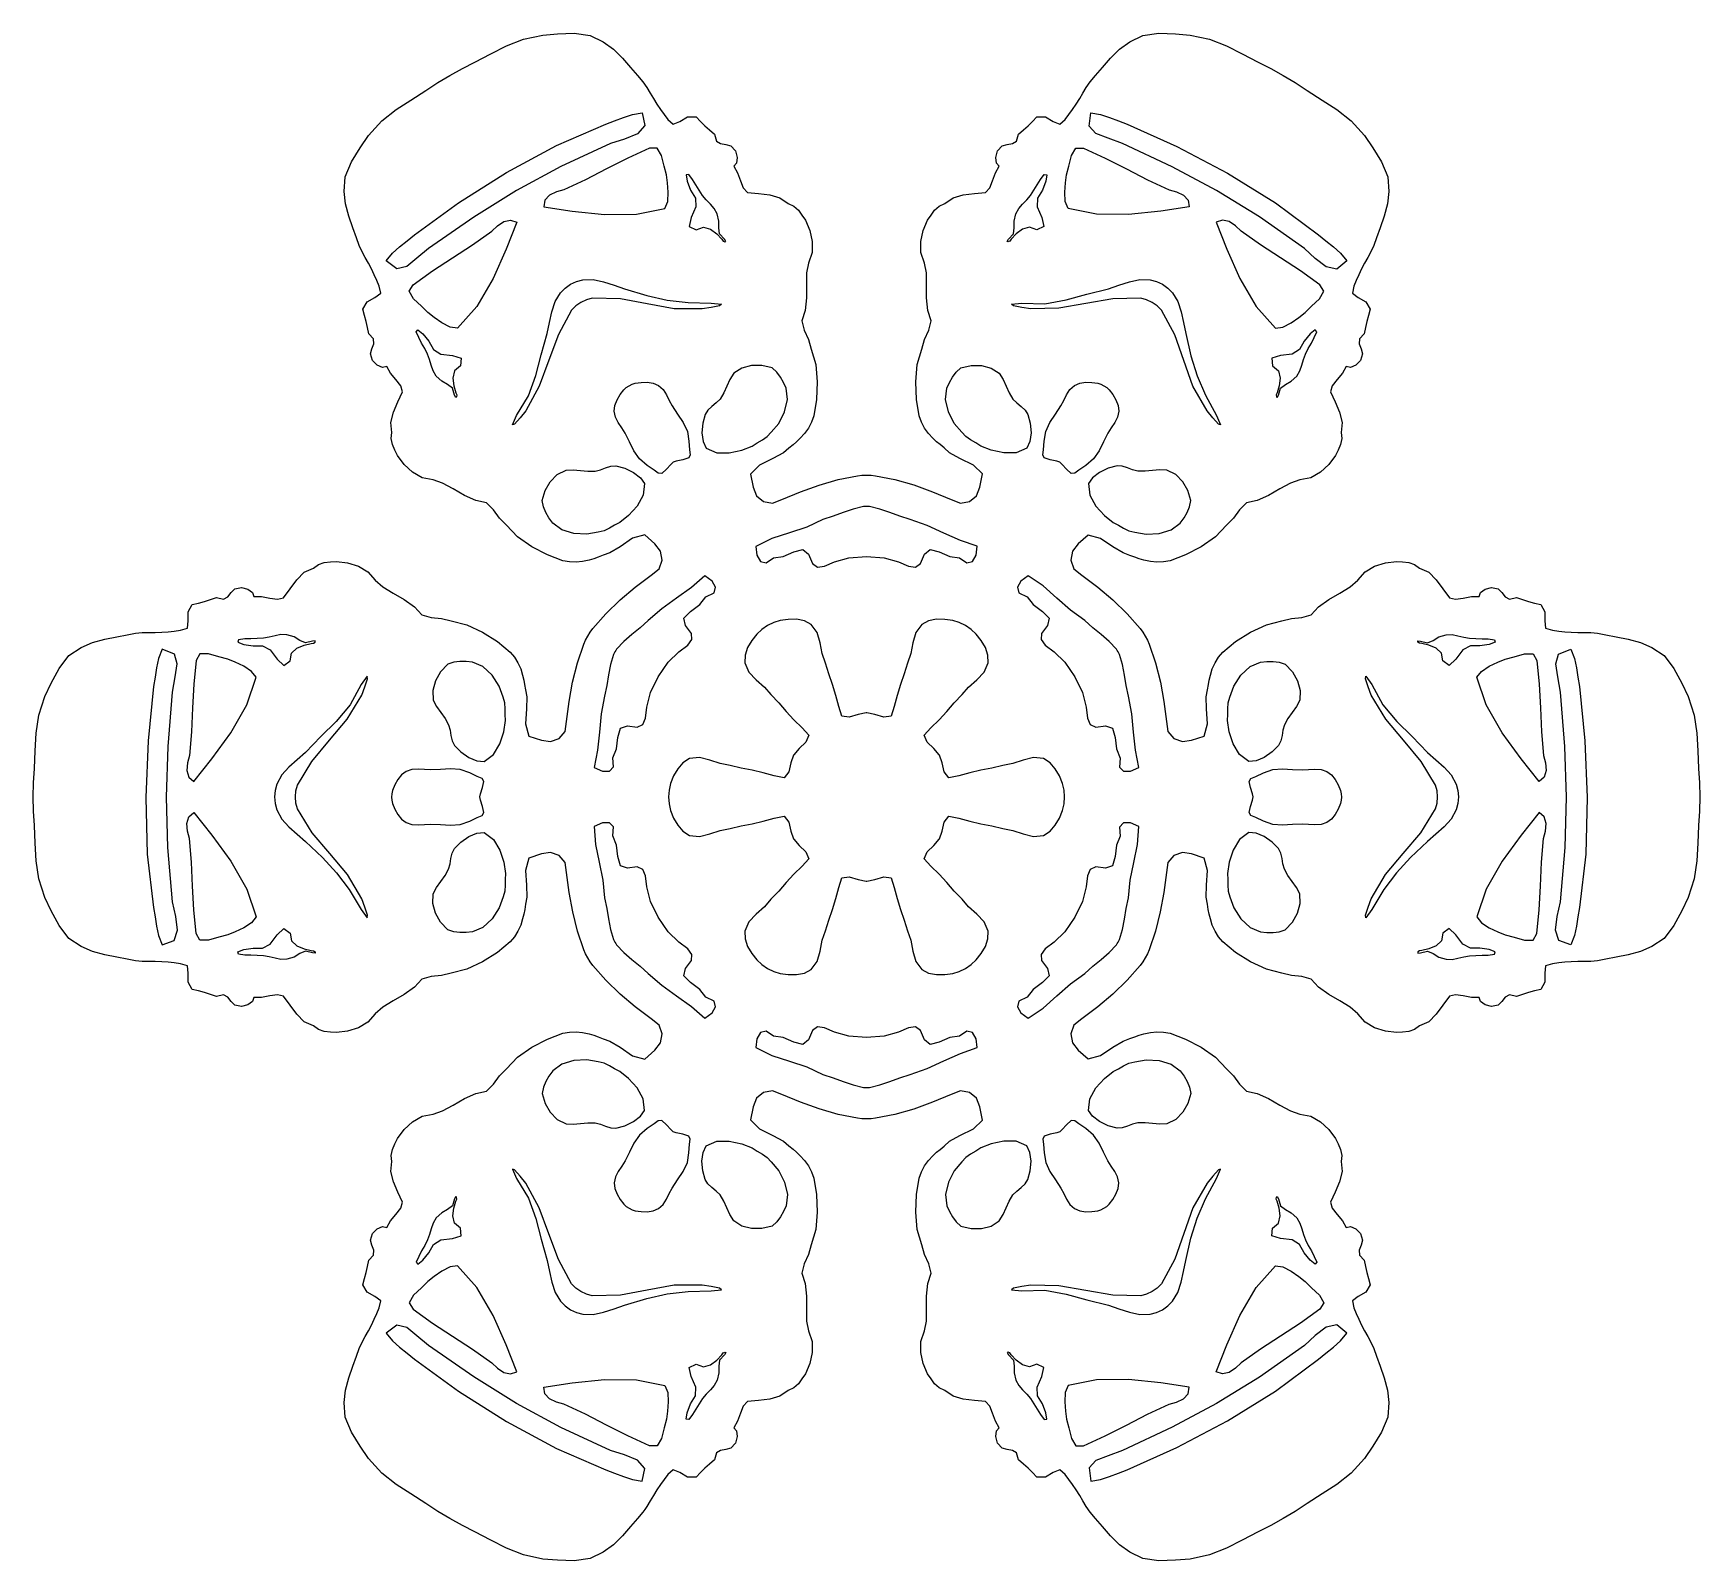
# Model space of a CAD drawing. Extents: x -4 to 91, y -235 to 97.
# Drawn here: x -4.3 to 90.7, y -235.1 to -147.9 of the extents above; entities outside this region: 1.
import ezdxf

# ---------------------------------------------------------------- set-up
doc = ezdxf.new("R2010")
doc.units = 0
doc.layers.get('0').update_dxf_attribs({"linetype": 'CONTINUOUS'})

msp = doc.modelspace()

# ---------------------------------------------------------------- linework, layer by layer
at = {"color": 7}
for points in [[(0, 95.25), (1.411111, 96.661111), (-3.527778, 95.25), (1.411111, 93.838889), (0, 95.25), (0, 95.25)], [(43.695874, -209.820171), (43.439376, -209.849494), (43.180638, -209.859372), (42.921899, -209.849494), (42.665402, -209.820171), (41.561574, -209.600602), (40.478577, -209.293121), (39.412316, -208.910456), (38.358699, -208.465476), (37.822581, -208.260357), (37.308765, -208.357272), (36.910476, -208.685186), (36.720938, -209.173149), (36.569224, -209.914349), (37.081945, -210.431719), (37.843821, -210.810122), (38.439575, -211.134424), (38.757916, -211.402253), (38.993422, -211.592188), (39.189581, -211.760506), (39.389883, -211.963395), (39.652329, -212.232381), (39.865997, -212.541781), (40.038745, -212.880448), (40.178434, -213.237233), (40.328545, -214.165011), (40.372016, -215.171726), (40.281626, -216.161507), (40.030157, -217.038456), (39.879081, -217.587209), (39.627576, -218.119565), (39.490311, -218.662984), (39.681968, -219.24487), (39.750955, -219.965072), (39.752648, -220.702237), (39.767296, -221.387416), (39.875161, -221.951719), (40.0819, -222.549805), (40.090395, -223.182773), (39.945778, -223.811874), (39.69319, -224.398247), (39.499162, -224.6838), (39.2931, -224.969126), (39.041922, -225.205346), (38.712558, -225.343494), (38.244566, -225.678153), (37.663021, -225.84283), (37.028052, -225.915813), (36.399783, -225.975362), (36.15125, -226.239888), (35.985786, -226.649308), (35.829601, -227.095812), (35.608898, -227.471591), (35.762573, -227.656475), (35.806284, -227.980607), (35.710865, -228.343432), (35.447145, -228.644309), (35.154441, -228.718844), (34.855952, -228.761572), (34.616887, -228.909316), (34.502454, -229.298895), (34.229909, -229.541211), (33.96556, -229.777742), (33.707931, -230.022513), (33.455545, -230.289636), (32.971918, -230.285121), (32.533398, -230.028835), (32.154097, -229.86571), (31.848115, -230.140623), (31.630727, -230.423579), (31.423494, -230.712264), (31.221957, -231.012859), (31.021652, -231.331516), (30.83398, -231.649891), (30.646342, -231.960476), (30.532124, -232.13091), (30.418258, -232.285653), (30.109256, -232.6478), (29.714348, -233.101783), (29.257374, -233.630357), (28.741076, -234.147868), (28.168207, -234.568633), (27.417554, -234.930414), (26.500644, -235.05366), (25.554563, -235.031929), (24.716397, -234.958551), (23.61, -234.720412), (22.648517, -234.341331), (21.754082, -233.88526), (20.848831, -233.416235), (20.127169, -233.050024), (19.418707, -232.657791), (18.724804, -232.240356), (18.046825, -231.798481), (17.187997, -231.249022), (16.345821, -230.702443), (15.536777, -230.059343), (14.77734, -229.22024), (14.294703, -228.531053), (13.802772, -227.722628), (13.451051, -226.86693), (13.389045, -226.035955), (13.466993, -225.329468), (13.657019, -224.623602), (13.886297, -223.96354), (14.082004, -223.394552), (14.241144, -222.945875), (14.40871, -222.58576), (14.583855, -222.267978), (14.765735, -221.946272), (14.941549, -221.613448), (15.101111, -221.28861), (15.247518, -220.964788), (15.383866, -220.635068), (15.468945, -220.232619), (15.138028, -219.985703), (14.696817, -219.734074), (14.451014, -219.317542), (14.556159, -218.965413), (14.639337, -218.619888), (14.71199, -218.272699), (14.785566, -217.915518), (15.06574, -217.62164), (15.074153, -217.340744), (14.961911, -217.060865), (14.880118, -216.770091), (15.008826, -216.391264), (15.275326, -216.127217), (15.577905, -216.003011), (15.814851, -216.043651), (16.029927, -215.664627), (16.338511, -215.306148), (16.610346, -214.95814), (16.715174, -214.610611), (16.452624, -214.036741), (16.198336, -213.450339), (16.050171, -212.86439), (16.105988, -212.291761), (16.060962, -211.937431), (16.139937, -211.601812), (16.284011, -211.2807), (16.434284, -210.969888), (16.815814, -210.457965), (17.288312, -210.018178), (17.840738, -209.709032), (18.46205, -209.589031), (19.004688, -209.400309), (19.605402, -209.070392), (20.244639, -208.703249), (20.902844, -208.402908), (21.502614, -208.27794), (21.904582, -207.887344), (22.239863, -207.403361), (22.639574, -206.998147), (23.273284, -206.341895), (24.08527, -205.76873), (24.978862, -205.303007), (25.85739, -204.96911), (26.236208, -204.911706), (26.615878, -204.89195), (26.990661, -204.922289), (27.354825, -205.015084), (27.629907, -205.091425), (27.872424, -205.184333), (28.15441, -205.294738), (28.547904, -205.423601), (29.128565, -205.771496), (29.836234, -206.255281), (30.539193, -206.450156), (31.105732, -205.931347), (31.433508, -205.523253), (31.518363, -205.01435), (31.345401, -204.520885), (30.899718, -204.15916), (29.98801, -203.473304), (29.123448, -202.740768), (28.315381, -201.954328), (27.573164, -201.106786), (27.419519, -200.899324), (27.281683, -200.680122), (27.16078, -200.451184), (27.057929, -200.214371), (26.69616, -199.148644), (26.420965, -198.057008), (26.219214, -196.942258), (26.077776, -195.807302), (25.987342, -195.240458), (25.64649, -194.843964), (25.163344, -194.663004), (24.646033, -194.742816), (23.928291, -194.982028), (23.736595, -195.684733), (23.78982, -196.533742), (23.806841, -197.211837), (23.734059, -197.621454), (23.687314, -197.920384), (23.639639, -198.174412), (23.564068, -198.449325), (23.462353, -198.811106), (23.301238, -199.150845), (23.094319, -199.469784), (22.855189, -199.769137), (22.126771, -200.363018), (21.27665, -200.904038), (20.374276, -201.320654), (19.489097, -201.541324), (18.938311, -201.684862), (18.351522, -201.733235), (17.812291, -201.886058), (17.404179, -202.343004), (16.814958, -202.762838), (16.177403, -203.132888), (15.591331, -203.488149), (15.15656, -203.86373), (14.741986, -204.341786), (14.198053, -204.665636), (13.580938, -204.854951), (12.946817, -204.929401), (12.602519, -204.904001), (12.252381, -204.868216), (11.92223, -204.768789), (11.63789, -204.552635), (11.114081, -204.314665), (10.680702, -203.893364), (10.300019, -203.379945), (9.934299, -202.865623), (9.580937, -202.78265), (9.143639, -202.84409), (8.678869, -202.932058), (8.243091, -202.928672), (8.159821, -203.154195), (7.900953, -203.354122), (7.539032, -203.452899), (7.146608, -203.37495), (6.935696, -203.158739), (6.749449, -202.921616), (6.50197, -202.788435), (6.107366, -202.884137), (5.761244, -202.769244), (5.424239, -202.658585), (5.083432, -202.55786), (4.7259, -202.472854), (4.488076, -202.051722), (4.490758, -201.543807), (4.442373, -201.133738), (4.051312, -201.006202), (3.697577, -200.95941), (3.343937, -200.924301), (2.982836, -200.90003), (2.606718, -200.885919), (2.237167, -200.882532), (1.874383, -200.875477), (1.478735, -200.840538), (1.010592, -200.754008), (0.41998, -200.639003), (-0.266271, -200.507515), (-0.972594, -200.31916), (-1.62342, -200.03341), (-2.312066, -199.564216), (-2.877256, -198.831793), (-3.331405, -198.001551), (-3.68693, -197.238987), (-4.033893, -196.161745), (-4.186332, -195.139536), (-4.238592, -194.136885), (-4.285016, -193.118401), (-4.328699, -192.310314), (-4.343259, -191.500647), (-4.328699, -190.691008), (-4.285017, -189.882921), (-4.238592, -188.864409), (-4.186333, -187.861787), (-4.033895, -186.839575), (-3.686935, -185.762341), (-3.331407, -184.999777), (-2.877258, -184.169541), (-2.312069, -183.437095), (-1.623421, -182.967907), (-0.972595, -182.682165), (-0.266273, -182.493793), (0.419977, -182.362331), (1.010588, -182.247323), (1.478733, -182.160796), (1.874381, -182.125854), (2.237163, -182.118629), (2.606713, -182.115299), (2.982833, -182.10116), (3.343934, -182.076917), (3.697573, -182.0418), (4.051307, -181.995013), (4.442369, -181.867474), (4.490755, -181.457428), (4.488074, -180.949515), (4.725899, -180.528378), (5.083429, -180.443372), (5.424236, -180.34265), (5.76124, -180.231974), (6.10736, -180.117101), (6.501967, -180.212791), (6.749446, -180.079625), (6.935693, -179.84249), (7.146602, -179.626274), (7.539029, -179.548324), (7.900952, -179.647094), (8.159821, -179.847026), (8.243089, -180.072552), (8.678866, -180.069307), (9.143636, -180.157292), (9.580934, -180.218707), (9.934298, -180.135739), (10.300017, -179.621423), (10.680699, -179.10801), (11.114077, -178.686708), (11.637884, -178.448741), (11.922224, -178.232587), (12.252376, -178.133166), (12.602515, -178.097378), (12.946815, -178.072119), (13.580934, -178.146563), (14.198049, -178.335867), (14.741982, -178.659714), (15.156555, -179.13779), (15.591327, -179.513357), (16.177401, -179.868635), (16.814956, -180.238668), (17.404173, -180.658513), (17.812287, -181.115445), (18.351519, -181.268271), (18.938307, -181.316638), (19.489091, -181.460188), (20.374272, -181.680874), (21.276648, -182.097488), (22.126769, -182.638502), (22.855187, -183.232388), (23.094315, -183.531747), (23.301234, -183.850686), (23.462349, -184.190428), (23.564067, -184.552201), (23.635514, -184.828592), (23.676316, -185.08507), (23.721687, -185.384485), (23.806839, -185.789683), (23.795867, -186.466505), (23.730731, -187.321246), (23.913446, -188.027479), (24.646027, -188.258704), (25.163341, -188.338516), (25.646487, -188.157556), (25.98734, -187.761033), (26.077774, -187.19419), (26.21588, -186.061711), (26.418001, -184.946708), (26.695047, -183.853684), (27.057927, -182.787138), (27.160778, -182.550339), (27.281681, -182.321378), (27.419515, -182.102193), (27.573162, -181.894723), (28.315378, -181.047187), (29.123442, -180.260746), (29.988008, -179.528199), (30.899715, -178.842354), (31.345398, -178.480613), (31.518358, -177.987173), (31.433502, -177.478275), (31.105729, -177.070173), (30.53919, -176.551353), (29.836231, -176.746225), (29.128562, -177.23001), (28.547901, -177.577925), (28.15441, -177.706782), (27.872422, -177.817196), (27.629904, -177.910101), (27.354818, -177.986419), (26.990658, -178.079214), (26.615875, -178.109555), (26.236206, -178.089828), (25.857388, -178.032418), (24.97886, -177.698533), (24.085268, -177.232812), (23.273282, -176.659639), (22.639572, -176.003393), (22.239861, -175.598176), (21.90458, -175.114184), (21.502612, -174.723608), (20.902842, -174.598638), (20.244637, -174.298283), (19.6054, -173.931162), (19.004686, -173.601245), (18.462048, -173.412506), (17.840736, -173.29251), (17.28831, -172.983375), (16.815812, -172.543589), (16.434282, -172.031649), (16.284009, -171.720846), (16.139935, -171.399722), (16.06096, -171.064089), (16.105986, -170.709768), (16.050169, -170.137153), (16.198334, -169.551189), (16.452622, -168.964802), (16.715172, -168.39092), (16.610344, -168.043414), (16.338509, -167.695412), (16.029925, -167.336902), (15.814849, -166.957886), (15.577903, -166.998537), (15.275324, -166.874314), (15.008824, -166.610264), (14.880116, -166.231437), (14.961909, -165.940678), (15.074151, -165.660815), (15.065738, -165.379908), (14.785564, -165.086013), (14.711988, -164.728827), (14.639334, -164.381637), (14.556157, -164.036129), (14.451011, -163.683995), (14.696815, -163.267463), (15.138026, -163.015843), (15.468942, -162.768915), (15.383864, -162.366475), (15.247516, -162.036737), (15.101108, -161.712918), (14.941545, -161.388081), (14.765732, -161.055279), (14.583852, -160.733568), (14.408707, -160.415783), (14.241142, -160.055673), (14.082002, -159.606985), (13.886295, -159.037996), (13.657017, -158.377955), (13.466991, -157.672075), (13.389043, -156.965574), (13.451049, -156.134593), (13.80277, -155.278904), (14.294701, -154.470478), (14.777338, -153.7813), (15.536775, -152.942205), (16.345819, -152.299083), (17.187994, -151.752509), (18.046822, -151.203059), (18.724801, -150.761186), (19.418704, -150.343749), (20.127168, -149.95153), (20.848829, -149.585319), (21.754082, -149.116277), (22.648516, -148.66022), (23.609998, -148.281128), (24.716395, -148.042986), (25.554561, -147.969599), (26.500642, -147.947784), (27.417552, -148.071027), (28.168205, -148.432819), (28.741074, -148.853581), (29.257371, -149.37109), (29.714345, -149.899669), (30.109253, -150.353649), (30.418258, -150.715811), (30.646342, -151.040981), (30.83398, -151.351553), (31.021649, -151.669922), (31.221957, -151.988579), (31.423494, -152.289185), (31.630727, -152.577887), (31.848112, -152.860838), (32.154094, -153.135736), (32.533395, -152.972618), (32.971915, -152.716326), (33.455542, -152.711726), (33.707928, -152.978855), (33.965557, -153.223643), (34.229906, -153.460159), (34.502451, -153.702472), (34.616884, -154.092055), (34.855949, -154.239793), (35.154438, -154.282521), (35.447142, -154.35707), (35.710862, -154.657944), (35.806281, -155.020761), (35.762571, -155.344913), (35.608895, -155.529788), (35.829598, -155.905561), (35.985783, -156.352057), (36.151247, -156.761476), (36.39978, -157.026012), (37.028049, -157.085578), (37.663018, -157.158552), (38.244563, -157.32322), (38.712555, -157.657868), (39.041919, -157.796035), (39.293094, -158.032244), (39.499159, -158.317576), (39.693187, -158.603117), (39.945776, -159.189505), (40.090392, -159.818592), (40.081897, -160.451577), (39.875158, -161.049645), (39.767293, -161.613952), (39.752645, -162.299145), (39.750952, -163.036301), (39.681968, -163.756501), (39.490311, -164.338401), (39.627576, -164.881803), (39.879081, -165.414161), (40.030157, -165.962931), (40.281626, -166.83986), (40.372016, -167.829648), (40.328545, -168.836382), (40.178434, -169.764154), (40.038745, -170.120925), (39.865997, -170.459592), (39.652329, -170.768992), (39.389883, -171.037967), (39.189581, -171.240873), (38.993422, -171.409174), (38.757919, -171.599118), (38.439575, -171.866955), (37.843824, -172.191259), (37.081945, -172.569672), (36.569224, -173.087041), (36.720938, -173.828227), (36.910476, -174.316139), (37.308765, -174.644073), (37.822581, -174.741005), (38.358699, -174.5359), (39.412316, -174.090914), (40.478577, -173.708269), (41.561574, -173.400768), (42.665402, -173.181208), (42.921899, -173.151879), (43.180638, -173.142114), (43.439376, -173.151879), (43.695874, -173.181208), (44.800969, -173.400218), (45.886079, -173.706804), (46.952764, -174.089263), (48.002577, -174.535902), (48.538694, -174.741005), (49.052511, -174.644073), (49.4508, -174.316136), (49.640338, -173.828225), (49.80638, -173.07818), (49.286135, -172.566835), (48.513331, -172.195868), (47.921697, -171.866955), (47.613361, -171.590612), (47.376746, -171.401613), (47.175031, -171.238037), (46.971393, -171.037967), (46.708949, -170.768989), (46.495281, -170.459589), (46.32253, -170.120925), (46.182842, -169.764154), (46.03273, -168.836382), (45.98926, -167.829651), (46.07965, -166.83986), (46.331118, -165.962928), (46.482192, -165.414161), (46.7337, -164.881806), (46.870964, -164.338404), (46.67931, -163.756501), (46.610321, -163.036301), (46.608627, -162.299145), (46.59398, -161.613952), (46.486115, -161.049643), (46.279376, -160.451574), (46.270881, -159.818592), (46.415497, -159.189505), (46.668086, -158.603117), (46.862114, -158.317576), (47.068178, -158.032241), (47.319356, -157.796032), (47.648721, -157.657865), (48.11671, -157.323217), (48.698254, -157.158552), (49.333226, -157.08558), (49.961498, -157.026015), (50.210031, -156.761476), (50.375493, -156.352057), (50.53168, -155.905561), (50.752381, -155.529791), (50.598702, -155.344916), (50.554992, -155.020764), (50.650417, -154.657944), (50.914136, -154.357067), (51.206837, -154.282521), (51.505327, -154.239795), (51.744392, -154.092055), (51.858824, -153.70247), (52.131369, -153.460156), (52.395718, -153.22364), (52.653351, -152.978852), (52.905733, -152.711726), (53.389361, -152.716326), (53.82788, -152.972615), (54.207181, -153.135734), (54.513167, -152.860832), (54.730551, -152.577885), (54.937784, -152.289183), (55.139322, -151.988576), (55.339629, -151.669919), (55.527298, -151.35155), (55.714934, -151.040976), (55.943017, -150.715805), (56.252025, -150.353643), (56.646933, -149.899664), (57.103905, -149.371084), (57.620202, -148.853579), (58.193071, -148.432816), (58.943725, -148.071024), (59.860637, -147.947778), (60.806717, -147.969594), (61.644883, -148.042983), (62.751279, -148.281125), (63.712762, -148.660217), (64.607194, -149.116274), (65.512448, -149.585316), (66.23411, -149.951527), (66.942572, -150.343746), (67.636477, -150.761184), (68.314454, -151.203056), (69.173282, -151.752506), (70.015456, -152.29908), (70.824502, -152.942205), (71.583937, -153.781303), (72.066576, -154.470481), (72.558506, -155.278904), (72.910226, -156.134593), (72.972233, -156.965574), (72.894275, -157.672075), (72.704249, -158.377955), (72.474974, -159.037996), (72.27927, -159.606988), (72.120133, -160.055676), (71.95257, -160.415786), (71.777423, -160.733571), (71.595542, -161.055281), (71.419728, -161.388081), (71.260166, -161.712921), (71.11376, -162.03674), (70.97741, -162.366477), (70.892331, -162.768915), (71.223248, -163.01584), (71.66446, -163.267461), (71.910265, -163.683992), (71.805117, -164.036129), (71.72194, -164.381637), (71.649285, -164.72883), (71.57571, -165.086016), (71.295537, -165.379908), (71.287126, -165.660815), (71.399369, -165.940678), (71.48116, -166.23144), (71.352455, -166.610264), (71.085956, -166.874311), (70.783377, -166.998534), (70.546431, -166.957883), (70.331355, -167.336902), (70.022768, -167.695412), (69.750934, -168.043414), (69.646106, -168.39092), (69.908654, -168.964799), (70.162942, -169.551186), (70.311109, -170.137153), (70.255291, -170.709771), (70.300317, -171.064092), (70.221342, -171.399722), (70.077268, -171.720846), (69.926996, -172.031649), (69.545465, -172.543591), (69.072966, -172.983375), (68.520539, -173.292513), (67.899226, -173.412506), (67.356589, -173.601245), (66.755876, -173.931159), (66.11664, -174.298283), (65.458433, -174.59864), (64.858666, -174.723611), (64.456697, -175.114184), (64.121417, -175.598176), (63.721705, -176.003396), (63.087995, -176.659639), (62.276008, -177.232812), (61.382416, -177.69853), (60.503887, -178.032416), (60.125068, -178.089828), (59.7454, -178.109555), (59.370618, -178.079214), (59.006458, -177.986416), (58.730586, -177.914404), (58.486754, -177.828677), (58.204504, -177.719696), (57.813377, -177.577922), (57.234647, -177.224137), (56.525995, -176.75354), (55.821577, -176.568196), (55.255549, -177.070176), (54.927777, -177.478275), (54.842918, -177.98717), (55.015881, -178.480613), (55.461566, -178.842354), (56.373742, -179.532317), (57.238254, -180.264404), (58.046056, -181.048558), (58.788114, -181.89472), (58.941761, -182.10219), (59.079598, -182.321375), (59.2005, -182.550336), (59.30335, -182.787135), (59.666231, -183.853681), (59.943278, -184.946705), (60.145397, -186.061708), (60.283505, -187.19419), (60.373937, -187.761033), (60.714791, -188.157556), (61.197939, -188.338516), (61.715252, -188.258704), (62.447833, -188.027479), (62.630547, -187.321246), (62.565413, -186.466503), (62.554434, -185.78968), (62.639586, -185.384482), (62.684956, -185.085067), (62.72576, -184.828589), (62.797207, -184.552198), (62.898926, -184.190426), (63.060041, -183.850684), (63.266958, -183.531744), (63.506088, -183.232385), (64.234503, -182.6385), (65.084624, -182.097485), (65.987001, -181.680872), (66.872183, -181.460185), (67.422965, -181.316636), (68.009753, -181.268268), (68.548987, -181.115442), (68.9571, -180.65851), (69.546318, -180.238665), (70.183872, -179.868632), (70.769946, -179.513354), (71.204717, -179.137787), (71.619291, -178.659711), (72.163223, -178.335864), (72.780339, -178.14656), (73.414458, -178.072116), (73.758758, -178.097375), (74.108897, -178.133163), (74.439049, -178.232585), (74.723388, -178.448741), (75.247195, -178.686708), (75.680576, -179.10801), (76.061257, -179.621423), (76.426977, -180.135739), (76.780339, -180.218707), (77.217637, -180.157292), (77.682409, -180.069307), (78.118185, -180.072552), (78.201452, -179.847026), (78.460321, -179.647094), (78.822245, -179.548324), (79.214672, -179.626274), (79.42558, -179.84249), (79.611827, -180.079625), (79.859307, -180.212791), (80.253913, -180.117101), (80.600034, -180.231974), (80.937038, -180.34265), (81.277844, -180.443372), (81.635374, -180.528378), (81.8732, -180.949515), (81.870378, -181.457428), (81.918765, -181.867474), (82.309826, -181.995013), (82.663561, -182.0418), (83.017199, -182.076917), (83.3783, -182.10116), (83.75442, -182.115299), (84.12397, -182.118629), (84.486753, -182.125854), (84.882403, -182.160796), (85.350548, -182.247323), (85.941157, -182.362331), (86.627408, -182.493793), (87.333729, -182.682165), (87.984556, -182.967907), (88.673203, -183.437095), (89.238393, -184.169541), (89.692542, -184.999777), (90.048069, -185.762341), (90.39503, -186.839575), (90.547467, -187.861787), (90.599726, -188.864409), (90.646151, -189.882921), (90.689834, -190.691008), (90.704396, -191.500675), (90.689834, -192.310314), (90.646151, -193.118401), (90.599726, -194.136885), (90.547467, -195.139536), (90.395027, -196.161745), (90.048066, -197.238987), (89.692539, -198.001551), (89.23839, -198.831793), (88.673201, -199.564216), (87.984556, -200.03341), (87.333729, -200.31916), (86.627408, -200.507515), (85.941154, -200.639003), (85.350542, -200.754008), (84.8824, -200.840538), (84.48675, -200.875477), (84.123967, -200.882532), (83.754417, -200.885919), (83.3783, -200.90003), (83.017196, -200.924301), (82.663558, -200.959438), (82.309823, -201.00623), (81.918762, -201.133766), (81.870375, -201.543835), (81.873197, -202.051751), (81.635374, -202.472883), (81.277844, -202.557888), (80.937035, -202.658613), (80.600031, -202.769272), (80.253911, -202.884165), (79.859305, -202.788464), (79.611827, -202.921644), (79.425577, -203.158767), (79.214667, -203.374978), (78.822242, -203.452928), (78.460323, -203.35415), (78.201455, -203.154224), (78.118185, -202.9287), (77.682406, -202.932086), (77.217637, -202.844118), (76.780339, -202.782678), (76.426977, -202.865651), (76.061257, -203.379973), (75.680573, -203.893392), (75.247195, -204.314693), (74.723385, -204.552663), (74.439046, -204.768817), (74.108894, -204.868244), (73.758755, -204.90403), (73.414458, -204.92943), (72.780339, -204.854979), (72.163223, -204.665665), (71.619288, -204.341815), (71.204715, -203.863758), (70.769943, -203.488177), (70.183872, -203.132916), (69.546318, -202.762866), (68.957097, -202.343032), (68.548984, -201.886086), (68.009753, -201.733263), (67.422962, -201.68489), (66.872177, -201.541352), (65.986999, -201.320682), (65.084624, -200.904066), (64.234503, -200.363046), (63.506088, -199.769166), (63.266955, -199.469812), (63.060035, -199.150873), (62.898923, -198.811134), (62.797207, -198.449353), (62.721637, -198.174441), (62.673961, -197.920412), (62.627216, -197.621483), (62.554434, -197.211865), (62.571452, -196.53377), (62.624676, -195.684761), (62.43298, -194.982056), (61.715238, -194.742844), (61.197927, -194.663032), (60.71478, -194.843993), (60.373929, -195.240487), (60.283496, -195.80733), (60.142058, -196.942287), (59.940306, -198.057036), (59.665111, -199.148672), (59.303341, -200.214399), (59.200491, -200.451212), (59.079587, -200.680151), (58.94175, -200.899353), (58.788105, -201.106814), (58.046047, -201.952973), (57.238245, -202.737127), (56.373734, -203.469212), (55.461558, -204.159189), (55.015872, -204.520913), (54.84291, -205.014378), (54.927768, -205.523282), (55.255541, -205.931375), (55.821569, -206.433335), (56.525987, -206.248), (57.234638, -205.777394), (57.813369, -205.423629), (58.204498, -205.281869), (58.486746, -205.172874), (58.730577, -205.087135), (59.006449, -205.015112), (59.370609, -204.922318), (59.745392, -204.891979), (60.12506, -204.911734), (60.503878, -204.969138), (61.382408, -205.303035), (62.275999, -205.768758), (63.087987, -206.341924), (63.721697, -206.998175), (64.121408, -207.40339), (64.456688, -207.887372), (64.858657, -208.277968), (65.458425, -208.402936), (66.116632, -208.703277), (66.755868, -209.070392), (67.356581, -209.400309), (67.899218, -209.58906), (68.52053, -209.70906), (69.072958, -210.018178), (69.545457, -210.457965), (69.926987, -210.969916), (70.077259, -211.280728), (70.221334, -211.60184), (70.300308, -211.937459), (70.255282, -212.291789), (70.3111, -212.864418), (70.162934, -213.450368), (69.908646, -214.036769), (69.646097, -214.61064), (69.750926, -214.958168), (70.02276, -215.306176), (70.331347, -215.664655), (70.546423, -216.043679), (70.783368, -216.003039), (71.085947, -216.127245), (71.352447, -216.391292), (71.481151, -216.770119), (71.399363, -217.060893), (71.287121, -217.340773), (71.295531, -217.621668), (71.575701, -217.915546), (71.649277, -218.272727), (71.721932, -218.619917), (71.805109, -218.965441), (71.910256, -219.31757), (71.664452, -219.734102), (71.22324, -219.985731), (70.892323, -220.232647), (70.977402, -220.635096), (71.113752, -220.964816), (71.260157, -221.288638), (71.41972, -221.613476), (71.595533, -221.946272), (71.777414, -222.267978), (71.952558, -222.58576), (72.120122, -222.945875), (72.279262, -223.39458), (72.474966, -223.963569), (72.704243, -224.623602), (72.894269, -225.329496), (72.972224, -226.035983), (72.910217, -226.866958), (72.558498, -227.722656), (72.066568, -228.531081), (71.583928, -229.220268), (70.824494, -230.059371), (70.015447, -230.702471), (69.173273, -231.249051), (68.314446, -231.798509), (67.636466, -232.240384), (66.942564, -232.657819), (66.234098, -233.050024), (65.512439, -233.416235), (64.607186, -233.885288), (63.712753, -234.341331), (62.75127, -234.72044), (61.644871, -234.95858), (60.806708, -235.031957), (59.860626, -235.053688), (58.943717, -234.930442), (58.193062, -234.568661), (57.620194, -234.147896), (57.103899, -233.630385), (56.646925, -233.101811), (56.252017, -232.647829), (55.943012, -232.285681), (55.714923, -231.960505), (55.527287, -231.649919), (55.339621, -231.331572), (55.139311, -231.012887), (54.937776, -230.712292), (54.730543, -230.423579), (54.513158, -230.140651), (54.207173, -229.865738), (53.827872, -230.028863), (53.389352, -230.285149), (52.905725, -230.289664), (52.653342, -230.022541), (52.39571, -229.77777), (52.131361, -229.541239), (51.858816, -229.298923), (51.744383, -228.909344), (51.505318, -228.7616), (51.206829, -228.718872), (50.914128, -228.644337), (50.650408, -228.34346), (50.554983, -227.980635), (50.598694, -227.656503), (50.752372, -227.471619), (50.531672, -227.09584), (50.375484, -226.649336), (50.210023, -226.239917), (49.96149, -225.97539), (49.333218, -225.915841), (48.698246, -225.842858), (48.116702, -225.678182), (47.648712, -225.343551), (47.319348, -225.205375), (47.06817, -224.969155), (46.862105, -224.683828), (46.668078, -224.398276), (46.415489, -223.811902), (46.270872, -223.182801), (46.279367, -222.549833), (46.486106, -221.951748), (46.593974, -221.387444), (46.608622, -220.702265), (46.610315, -219.965101), (46.679299, -219.244898), (46.870953, -218.663012), (46.733689, -218.119593), (46.482181, -217.587237), (46.331107, -217.038484), (46.079639, -216.161535), (45.989248, -215.171754), (46.032719, -214.165039), (46.18283, -213.237262), (46.322519, -212.880476), (46.49527, -212.54181), (46.708938, -212.232409), (46.971382, -211.963423), (47.175019, -211.763356), (47.376735, -211.59978), (47.61335, -211.410804), (47.921686, -211.134452), (48.51332, -210.80555), (49.286123, -210.434569), (49.806369, -209.923211), (49.640326, -209.173177), (49.450789, -208.685271), (49.0525, -208.357329), (48.538683, -208.260414), (48.002565, -208.465505), (46.952752, -208.91215), (45.886068, -209.294617), (44.800957, -209.601195), (43.695863, -209.8202), (43.695874, -209.820171), (43.695874, -209.820171)], [(18.205445, -160.213339), (17.534743, -160.779838), (16.953395, -161.250207), (16.394131, -161.378767), (15.789683, -160.919846), (16.146915, -160.482576), (16.551035, -160.11597), (16.974887, -159.781285), (17.391312, -159.439785), (19.912967, -157.62086), (22.654463, -155.880779), (25.493987, -154.344263), (28.309722, -153.136038), (28.813684, -152.946156), (29.315455, -152.746433), (29.835007, -152.579756), (30.392308, -152.489021), (30.532852, -153.212862), (30.111869, -153.672388), (29.376172, -153.974941), (28.572573, -154.22788), (25.739716, -155.547272), (23.213533, -156.916236), (20.775089, -158.437388), (18.205445, -160.213339), (18.205445, -160.213339)], [(57.788703, -154.227877), (56.962751, -153.930279), (56.264725, -153.662002), (55.873757, -153.241945), (55.968971, -152.489019), (56.526272, -152.579756), (57.045823, -152.746431), (57.547595, -152.946156), (58.051553, -153.136038), (60.887616, -154.410396), (63.765323, -155.914561), (66.515745, -157.605403), (68.969963, -159.439788), (69.386388, -159.781291), (69.810238, -160.115972), (70.214357, -160.482579), (70.571589, -160.919851), (70.014996, -161.403487), (69.406547, -161.268667), (68.776681, -160.78281), (68.155828, -160.213342), (65.596773, -158.419713), (63.148123, -156.916459), (60.611543, -155.56528), (57.788703, -154.227877), (57.788703, -154.227877)], [(31.767216, -156.015106), (31.635034, -155.518553), (31.485936, -154.918941), (31.237374, -154.489565), (30.806802, -154.503704), (29.572684, -155.058658), (28.359659, -155.675784), (27.149464, -156.297023), (25.923848, -156.864304), (25.496512, -156.981768), (25.10695, -157.177887), (24.837712, -157.459849), (24.77135, -157.83483), (26.395366, -158.080831), (28.230353, -158.270967), (30.064586, -158.268427), (31.686339, -157.936049), (31.843672, -157.531472), (31.87704, -157.006857), (31.835276, -156.46663), (31.767216, -156.015216), (31.767216, -156.015106), (31.767216, -156.015106)], [(54.594057, -156.015109), (54.726242, -155.518553), (54.87534, -154.918941), (55.123898, -154.489562), (55.554474, -154.503701), (56.788589, -155.058658), (58.001617, -155.675787), (59.211811, -156.297023), (60.437429, -156.864301), (60.864764, -156.981765), (61.254327, -157.177884), (61.523564, -157.459847), (61.589928, -157.834827), (59.965915, -158.080831), (58.130925, -158.270964), (56.296693, -158.268424), (54.674937, -157.936043), (54.517603, -157.531469), (54.484236, -157.006854), (54.525999, -156.46663), (54.594057, -156.015216), (54.594057, -156.015109), (54.594057, -156.015109)], [(35.083177, -159.695013), (34.802549, -159.38719), (34.751501, -159.043048), (34.76183, -158.660942), (34.665322, -158.239226), (34.498478, -157.943917), (34.277489, -157.683911), (34.041484, -157.438711), (33.829591, -157.187824), (33.632069, -156.888739), (33.444857, -156.580758), (33.252811, -156.278123), (33.04104, -155.994887), (32.901738, -156.018255), (32.956635, -156.381628), (33.149774, -156.890305), (33.425206, -157.349588), (33.446204, -157.84804), (33.18663, -158.459633), (33.056457, -158.967765), (33.465651, -159.155844), (33.885973, -159.005499), (34.286673, -159.117702), (34.640808, -159.38377), (34.921441, -159.695024), (35.000537, -159.794595), (35.106839, -159.842172), (35.160879, -159.816179), (35.083194, -159.69503), (35.083177, -159.695013), (35.083177, -159.695013)], [(51.278096, -159.695015), (51.558723, -159.38719), (51.609775, -159.043048), (51.599445, -158.660939), (51.695957, -158.239223), (51.862801, -157.943917), (52.083787, -157.683908), (52.319792, -157.438711), (52.531685, -157.187824), (52.729206, -156.888739), (52.916418, -156.580758), (53.108465, -156.278123), (53.320236, -155.994885), (53.459538, -156.018253), (53.404643, -156.381625), (53.211501, -156.890305), (52.936069, -157.349588), (52.915072, -157.84804), (53.174646, -158.45963), (53.304818, -158.967763), (52.895624, -159.155841), (52.475302, -159.005499), (52.074603, -159.117702), (51.720468, -159.38377), (51.439837, -159.695018), (51.360739, -159.794592), (51.254437, -159.842172), (51.200394, -159.816179), (51.278079, -159.69503), (51.278096, -159.695015), (51.278096, -159.695015)], [(18.155908, -163.873601), (17.791972, -163.510849), (17.347241, -163.081919), (17.09967, -162.651971), (17.327213, -162.286157), (18.424875, -161.494857), (19.565838, -160.752911), (20.708943, -160.01547), (21.813028, -159.237694), (22.128422, -158.926344), (22.493049, -158.687031), (22.871852, -158.594846), (23.229776, -158.724862), (22.630816, -160.254304), (21.877984, -161.938516), (20.958562, -163.525677), (19.859834, -164.763969), (19.430797, -164.697938), (18.959785, -164.464529), (18.512816, -164.158247), (18.155908, -163.873601), (18.155908, -163.873601)], [(68.205364, -163.873601), (68.569301, -163.510849), (69.014032, -163.081922), (69.261603, -162.651973), (69.034059, -162.286163), (67.936398, -161.494859), (66.795436, -160.752911), (65.652334, -160.01547), (64.548244, -159.237697), (64.232852, -158.926347), (63.868224, -158.687036), (63.489422, -158.594848), (63.131497, -158.724868), (63.73046, -160.254309), (64.48329, -161.938521), (65.402711, -163.525683), (66.501439, -164.763975), (66.930479, -164.697941), (67.401491, -164.464529), (67.848457, -164.158247), (68.205364, -163.873601), (68.205364, -163.873601)], [(27.539178, -163.046105), (27.208214, -163.140003), (26.892957, -163.289623), (26.605754, -163.487834), (26.35895, -163.727508), (25.606497, -165.123043), (25.06359, -166.591784), (24.517761, -168.063813), (23.756541, -169.469206), (23.428926, -169.867509), (23.110608, -170.231164), (22.979682, -170.284298), (23.214248, -169.751048), (23.905601, -168.618558), (24.321758, -167.462973), (24.624219, -166.278227), (24.974481, -165.058254), (25.099447, -164.431887), (25.227769, -163.82203), (25.416216, -163.250553), (25.721558, -162.739321), (25.983822, -162.472805), (26.295366, -162.254568), (26.640138, -162.093882), (27.002081, -162.000012), (27.597491, -161.991207), (28.186628, -162.113745), (28.778939, -162.307544), (29.383871, -162.512505), (30.646717, -162.897253), (31.81457, -163.160967), (33.003123, -163.305947), (34.328069, -163.334497), (34.907158, -163.39798), (34.795677, -163.484797), (34.321586, -163.578642), (33.812836, -163.663212), (32.201101, -163.659205), (30.670695, -163.378588), (29.142944, -163.086009), (27.539178, -163.046114), (27.539178, -163.046105), (27.539178, -163.046105)], [(60.002321, -163.727511), (59.755521, -163.487837), (59.468317, -163.289623), (59.153061, -163.140003), (58.822096, -163.046105), (57.2373, -163.092229), (55.69388, -163.356428), (54.146151, -163.619742), (52.548437, -163.663201), (52.039687, -163.578627), (51.565596, -163.484783), (51.454115, -163.397966), (52.033207, -163.33448), (53.359648, -163.366964), (54.568491, -163.149576), (55.745744, -162.819142), (56.977404, -162.512491), (57.582336, -162.30753), (58.174647, -162.113733), (58.763783, -161.991192), (59.359193, -161.999998), (59.721138, -162.093868), (60.065909, -162.254557), (60.377451, -162.472793), (60.639717, -162.73931), (60.945059, -163.250539), (61.133505, -163.822016), (61.261825, -164.431873), (61.386791, -165.05824), (61.685015, -166.34427), (62.040558, -167.487518), (62.509279, -168.589325), (63.147025, -169.751036), (63.381591, -170.284287), (63.250668, -170.23115), (62.93235, -169.867495), (62.604735, -169.469192), (61.802332, -168.071385), (61.280147, -166.605706), (60.769655, -165.136345), (60.002321, -163.727497), (60.002321, -163.727511), (60.002321, -163.727511)], [(19.684819, -168.585258), (19.558551, -168.188315), (19.28604, -167.972032), (18.949965, -167.789916), (18.633006, -167.49548), (18.460683, -167.203334), (18.346005, -166.881951), (18.251658, -166.554966), (18.140331, -166.246017), (17.980077, -165.925415), (17.806965, -165.609295), (17.640897, -165.291663), (17.501491, -164.966642), (17.591372, -164.857681), (17.878613, -165.086908), (18.222572, -165.508514), (18.482607, -165.976687), (18.903784, -166.244089), (19.563224, -166.325087), (20.068366, -166.466421), (20.026647, -166.914833), (19.686287, -167.203673), (19.583108, -167.606791), (19.636462, -168.046513), (19.765697, -168.445172), (19.812382, -168.563459), (19.800433, -168.679309), (19.750897, -168.71311), (19.684819, -168.585258), (19.684819, -168.585258)], [(66.676453, -168.585258), (66.802722, -168.188315), (67.075233, -167.972034), (67.411309, -167.789919), (67.72827, -167.495482), (67.900592, -167.203337), (68.015271, -166.881951), (68.109617, -166.554966), (68.220946, -166.24602), (68.3812, -165.925418), (68.554312, -165.609298), (68.720377, -165.291666), (68.859781, -164.966647), (68.769902, -164.857684), (68.482662, -165.086911), (68.138703, -165.508514), (67.878669, -165.976687), (67.457492, -166.244089), (66.798052, -166.325087), (66.292908, -166.466421), (66.334626, -166.914836), (66.674986, -167.203673), (66.778166, -167.606791), (66.724812, -168.046516), (66.595574, -168.445177), (66.548892, -168.563462), (66.56083, -168.679309), (66.610365, -168.71311), (66.676439, -168.585258), (66.676453, -168.585258), (66.676453, -168.585258)], [(38.601328, -168.187105), (38.455687, -167.857847), (38.279629, -167.551978), (38.062227, -167.273862), (37.792558, -167.027866), (37.21131, -166.8921), (36.624212, -166.890406), (36.075369, -167.034921), (35.608878, -167.33796), (35.383902, -167.688353), (35.207713, -168.066954), (35.036235, -168.447531), (34.825381, -168.803856), (34.610619, -169.026956), (34.362418, -169.224427), (34.131772, -169.431496), (33.969666, -169.683393), (33.837719, -170.182554), (33.79658, -170.726557), (33.857511, -171.229187), (34.031775, -171.604226), (34.641578, -171.867855), (35.352787, -171.877451), (36.062514, -171.721509), (36.667863, -171.488526), (36.947444, -171.304212), (37.239677, -171.137343), (37.517067, -170.94752), (37.752122, -170.694358), (38.178607, -170.19053), (38.512019, -169.532941), (38.677782, -168.829265), (38.601328, -168.187167), (38.601328, -168.187105), (38.601328, -168.187105)], [(47.759945, -168.187108), (47.905588, -167.85785), (48.081647, -167.551981), (48.299048, -167.273865), (48.568717, -167.027868), (49.149965, -166.8921), (49.737061, -166.890406), (50.285907, -167.034918), (50.752398, -167.337957), (50.977374, -167.68835), (51.15356, -168.066951), (51.325038, -168.447531), (51.535892, -168.803856), (51.750657, -169.026956), (51.998855, -169.224427), (52.229504, -169.431493), (52.391612, -169.68339), (52.523559, -170.182554), (52.564696, -170.726557), (52.503767, -171.229187), (52.329501, -171.604223), (51.7197, -171.867853), (51.008492, -171.877448), (50.298765, -171.721506), (49.693412, -171.488526), (49.413832, -171.304215), (49.121599, -171.137343), (48.844211, -170.94752), (48.609154, -170.694358), (48.182668, -170.19053), (47.849259, -169.532943), (47.683493, -168.829265), (47.759945, -168.18717), (47.759945, -168.187108), (47.759945, -168.187108)], [(32.697304, -172.271399), (32.33199, -172.347605), (32.155491, -172.404608), (32.01788, -172.528961), (31.769228, -172.807224), (31.497315, -173.04394), (31.306762, -173.035982), (31.072887, -172.858427), (30.671025, -172.58634), (30.230363, -172.22332), (29.918333, -171.759194), (29.667629, -171.248366), (29.410937, -170.74524), (29.216367, -170.446694), (29.016599, -170.145453), (28.859316, -169.832268), (28.79221, -169.497906), (28.83314, -169.164991), (28.953381, -168.84359), (29.131393, -168.54389), (29.345636, -168.276075), (29.48143, -168.14877), (29.63709, -168.042598), (29.806869, -167.960881), (29.985019, -167.906934), (30.324072, -167.855305), (30.672625, -167.850987), (31.011086, -167.907552), (31.319865, -168.03856), (31.57588, -168.263858), (31.768463, -168.556661), (31.929462, -168.880288), (32.090724, -169.198061), (32.398098, -169.671927), (32.715138, -170.144454), (32.961066, -170.646742), (33.05512, -171.209874), (33.089825, -171.693944), (33.126657, -171.985263), (33.038265, -172.154266), (32.697304, -172.271388), (32.697304, -172.271399), (32.697304, -172.271399)], [(54.592045, -172.807224), (54.343393, -172.528958), (54.205782, -172.404605), (54.029283, -172.347608), (53.663971, -172.271399), (53.32301, -172.154274), (53.234621, -171.985271), (53.271451, -171.693956), (53.306156, -171.209888), (53.400209, -170.646753), (53.646141, -170.144465), (53.963178, -169.671935), (54.270549, -169.19807), (54.431813, -168.880296), (54.592813, -168.556669), (54.785395, -168.263869), (55.041411, -168.038571), (55.350193, -167.907564), (55.688653, -167.850995), (56.037203, -167.855313), (56.37626, -167.906946), (56.554407, -167.960892), (56.724183, -168.042613), (56.879843, -168.148787), (57.015637, -168.276095), (57.229877, -168.54391), (57.407886, -168.843607), (57.528127, -169.165008), (57.569063, -169.497923), (57.501959, -169.832288), (57.344677, -170.14547), (57.144906, -170.446714), (56.950336, -170.745257), (56.693644, -171.248383), (56.44294, -171.759211), (56.130912, -172.223334), (55.690251, -172.586354), (55.288389, -172.858441), (55.054514, -173.035999), (54.863958, -173.043957), (54.592045, -172.807238), (54.592045, -172.807224), (54.592045, -172.807224)], [(25.280115, -175.878115), (25.067791, -175.587355), (24.89093, -175.281951), (24.758775, -174.954619), (24.680569, -174.598076), (24.853615, -174.026819), (25.145643, -173.517498), (25.545217, -173.114439), (26.040902, -172.861966), (26.45684, -172.842324), (26.872812, -172.879044), (27.288141, -172.920829), (27.702153, -172.916398), (28.002746, -172.841957), (28.297861, -172.725746), (28.592509, -172.629534), (28.891713, -172.615084), (29.389973, -172.750395), (29.881666, -172.986771), (30.286489, -173.290851), (30.524148, -173.629289), (30.447556, -174.289209), (30.100262, -174.909932), (29.610352, -175.4466), (29.105908, -175.85436), (28.806498, -176.004327), (28.515866, -176.173971), (28.21278, -176.319287), (27.876006, -176.396272), (27.226438, -176.513704), (26.490245, -176.473654), (25.79796, -176.265372), (25.280115, -175.878115), (25.280115, -175.878115)], [(61.081161, -175.878115), (61.293485, -175.587355), (61.470348, -175.281951), (61.602501, -174.954619), (61.680708, -174.598079), (61.507661, -174.026822), (61.215631, -173.517501), (60.816055, -173.114445), (60.320372, -172.861972), (59.904432, -172.842329), (59.488462, -172.879046), (59.073133, -172.920832), (58.659118, -172.916401), (58.358526, -172.84196), (58.063412, -172.725749), (57.768764, -172.629539), (57.46956, -172.61509), (56.9713, -172.750401), (56.479609, -172.986773), (56.074784, -173.290857), (55.837125, -173.629295), (55.913717, -174.289212), (56.261011, -174.909932), (56.750924, -175.446603), (57.255368, -175.85436), (57.554777, -176.00433), (57.845407, -176.173974), (58.148494, -176.31929), (58.485267, -176.396272), (59.134838, -176.513707), (59.871031, -176.473654), (60.563317, -176.265372), (61.081161, -175.878115), (61.081161, -175.878115)], [(41.351149, -178.094547), (42.175275, -177.857167), (43.180638, -177.77804), (44.185998, -177.857167), (45.010124, -178.094547), (45.579699, -178.337326), (45.979314, -178.389221), (46.264599, -178.185104), (46.491186, -177.659834), (46.807289, -177.382955), (47.334926, -177.521054), (47.939226, -177.779866), (48.485312, -177.865134), (48.911877, -178.153735), (49.2358, -178.067733), (49.437854, -177.715373), (49.498803, -177.204898), (48.54041, -176.87581), (47.590696, -176.450523), (46.637654, -176.022189), (45.669273, -175.683963), (45.086171, -175.489526), (44.514572, -175.273959), (43.941043, -175.077493), (43.352144, -174.940344), (43.266778, -174.93041), (43.180638, -174.927108), (43.094498, -174.93041), (43.009131, -174.940344), (42.420232, -175.07749), (41.846703, -175.273964), (41.275104, -175.489529), (40.692002, -175.683963), (39.772195, -176.104601), (38.781056, -176.427407), (37.788009, -176.758721), (36.862472, -177.204901), (36.923427, -177.715376), (37.125481, -178.067736), (37.449402, -178.153737), (37.875964, -177.865134), (38.422049, -177.779866), (39.026346, -177.521054), (39.553986, -177.382955), (39.870089, -177.659834), (40.096677, -178.185104), (40.381961, -178.389221), (40.781577, -178.337326), (41.351149, -178.094547), (41.351149, -178.094547)], [(30.655813, -186.382014), (30.862298, -185.549611), (31.296452, -184.639376), (31.867658, -183.808271), (32.485299, -183.213248), (32.980336, -182.841372), (33.225088, -182.521245), (33.190959, -182.172119), (32.849357, -181.713254), (32.767626, -181.30106), (33.151039, -180.913162), (33.677329, -180.519231), (34.024217, -180.088941), (34.487431, -179.863826), (34.574915, -179.540298), (34.370789, -179.189134), (33.959179, -178.881114), (33.194983, -179.546563), (32.351816, -180.156395), (31.504348, -180.767586), (30.727244, -181.437116), (30.267306, -181.844879), (29.794824, -182.232117), (29.337912, -182.630575), (28.924687, -183.072001), (28.873391, -183.140957), (28.827451, -183.213897), (28.787254, -183.290156), (28.753184, -183.369057), (28.577512, -183.947635), (28.460892, -184.54256), (28.361775, -185.145358), (28.238611, -185.747558), (28.047332, -186.755318), (27.941758, -187.794844), (27.835211, -188.82995), (27.641014, -189.824501), (28.113571, -190.026967), (28.519749, -190.026967), (28.756195, -189.789421), (28.719543, -189.27572), (28.918741, -188.760156), (28.99675, -188.107433), (29.140971, -187.581427), (29.538806, -187.446102), (30.106995, -187.512508), (30.426412, -187.367503), (30.581278, -186.995477), (30.655813, -186.380828), (30.655813, -186.381957), (30.655813, -186.382014)], [(53.875977, -183.213248), (54.493617, -183.808271), (55.064824, -184.639376), (55.498977, -185.549611), (55.705462, -186.382014), (55.779997, -186.996663), (55.934864, -187.368688), (56.25428, -187.513694), (56.82247, -187.447287), (57.220304, -187.582612), (57.364526, -188.108618), (57.442535, -188.761342), (57.641733, -189.276905), (57.605081, -189.790606), (57.841526, -190.028153), (58.247706, -190.028153), (58.720262, -189.825686), (58.526065, -188.831135), (58.419517, -187.796029), (58.313944, -186.756503), (58.122665, -185.748744), (57.9995, -185.146544), (57.900387, -184.543745), (57.783767, -183.948818), (57.608092, -183.370243), (57.574022, -183.291342), (57.533822, -183.215085), (57.487882, -183.142142), (57.436585, -183.073187), (57.023361, -182.63176), (56.566449, -182.233305), (56.093967, -181.846068), (55.634029, -181.438304), (54.809842, -180.852047), (54.034715, -180.155099), (53.251264, -179.460754), (52.402094, -178.882302), (51.990487, -179.190323), (51.786358, -179.541486), (51.873841, -179.865014), (52.337058, -180.090129), (52.683946, -180.520419), (53.210234, -180.91435), (53.593647, -181.302248), (53.511916, -181.714442), (53.170314, -182.173307), (53.136185, -182.52243), (53.380936, -182.842558), (53.875977, -183.214433), (53.875977, -183.213304), (53.875977, -183.213248)], [(43.170887, -196.293458), (43.175769, -196.293373), (43.180652, -196.293204), (43.185534, -196.293176), (43.190389, -196.293176), (43.657099, -196.210851), (44.164295, -196.058875), (44.578829, -196.114755), (44.767492, -196.657101), (44.925629, -197.294613), (45.119191, -197.908587), (45.322809, -198.516522), (45.511113, -199.136), (45.700355, -199.675073), (45.821481, -200.288624), (45.992003, -200.876352), (46.329433, -201.33787), (46.720311, -201.545331), (47.169967, -201.632764), (47.641569, -201.629095), (48.098292, -201.562801), (48.472386, -201.453609), (48.828788, -201.283429), (49.154362, -201.059881), (49.435978, -200.7905), (49.721756, -200.428098), (49.960857, -200.021585), (50.109961, -199.588459), (50.125737, -199.146216), (49.894752, -198.62323), (49.471038, -198.181694), (49.000243, -197.770016), (48.628015, -197.336579), (48.185677, -196.863772), (47.760994, -196.383458), (47.326082, -195.908874), (46.853049, -195.453169), (46.477685, -195.018604), (46.636542, -194.631649), (47.021993, -194.268513), (47.326412, -193.905378), (47.328387, -193.900862), (47.330645, -193.896629), (47.333185, -193.892396), (47.336007, -193.888445), (47.49826, -193.443239), (47.620044, -192.927873), (47.875723, -192.596826), (48.439747, -192.704607), (49.070915, -192.886415), (49.69939, -193.025776), (50.32769, -193.153397), (50.958332, -193.300068), (51.519799, -193.40576), (52.111724, -193.607634), (52.705962, -193.753768), (53.274375, -193.6923), (53.649479, -193.45752), (53.950032, -193.111826), (54.182532, -192.701503), (54.35348, -192.272835), (54.445958, -191.894262), (54.476785, -191.500506), (54.445958, -191.106778), (54.35348, -190.728205), (54.182532, -190.299509), (53.950035, -189.889186), (53.649482, -189.543492), (53.274378, -189.308712), (52.705965, -189.247244), (52.111724, -189.393435), (51.519802, -189.595337), (50.958332, -189.700972), (50.327693, -189.847643), (49.699393, -189.975264), (49.070918, -190.114626), (48.439747, -190.296433), (47.875723, -190.404214), (47.62005, -190.073167), (47.498291, -189.557801), (47.33601, -189.112596), (47.333188, -189.108644), (47.330648, -189.104411), (47.32839, -189.100178), (47.326415, -189.095662), (47.021964, -188.732555), (46.636522, -188.369392), (46.477679, -187.982437), (46.853052, -187.547871), (47.326084, -187.092167), (47.760997, -186.61757), (48.18568, -186.137262), (48.628018, -185.664444), (49.000246, -185.231021), (49.471041, -184.819344), (49.894755, -184.37781), (50.12574, -183.854821), (50.109964, -183.412582), (49.96086, -182.979449), (49.721759, -182.572934), (49.43598, -182.210546), (49.154362, -181.941171), (48.828791, -181.717606), (48.472389, -181.547434), (48.098295, -181.438234), (47.641572, -181.371937), (47.16997, -181.368127), (46.720314, -181.455565), (46.329436, -181.663024), (45.992006, -182.124556), (45.821484, -182.712273), (45.700357, -183.325835), (45.511116, -183.864905), (45.322812, -184.484388), (45.119194, -185.092329), (44.925632, -185.706275), (44.767494, -186.343787), (44.578832, -186.886133), (44.164295, -186.94201), (43.657085, -186.789763), (43.190394, -186.707732), (43.18554, -186.708296), (43.180658, -186.708452), (43.175775, -186.708291), (43.170893, -186.707726), (42.704199, -186.789777), (42.196983, -186.942055), (41.78245, -186.886144), (41.593787, -186.343778), (41.435652, -185.706269), (41.24209, -185.09232), (41.038472, -184.48438), (40.850168, -183.864896), (40.660927, -183.325826), (40.5398, -182.712264), (40.369278, -182.12455), (40.031848, -181.663018), (39.64097, -181.45556), (39.191317, -181.368119), (38.719712, -181.371929), (38.262986, -181.438225), (37.888892, -181.547426), (37.532491, -181.717597), (37.206919, -181.941162), (36.925301, -182.210538), (36.639525, -182.572925), (36.400421, -182.979438), (36.25132, -183.41257), (36.235544, -183.85481), (36.466529, -184.377798), (36.890243, -184.819335), (37.361041, -185.231013), (37.733269, -185.664435), (38.175605, -186.137254), (38.600287, -186.617559), (39.0352, -187.092167), (39.508232, -187.547871), (39.883591, -187.982437), (39.724725, -188.369392), (39.339272, -188.732527), (39.034867, -189.095662), (39.032891, -189.100178), (39.030633, -189.104411), (39.028093, -189.108644), (39.025271, -189.112596), (38.86303, -189.557829), (38.741246, -190.073167), (38.485564, -190.404214), (37.921534, -190.296433), (37.290364, -190.114626), (36.661889, -189.975264), (36.033589, -189.847643), (35.402949, -189.700972), (34.841479, -189.59528), (34.249555, -189.393378), (33.655316, -189.247244), (33.086904, -189.308712), (32.711799, -189.543492), (32.411249, -189.889186), (32.178749, -190.299509), (32.007802, -190.728205), (31.915323, -191.106778), (31.884496, -191.500534), (31.915323, -191.894262), (32.007802, -192.272835), (32.178749, -192.701503), (32.411249, -193.111826), (32.711802, -193.45752), (33.086906, -193.6923), (33.655319, -193.753768), (34.249558, -193.607577), (34.841482, -193.405704), (35.402949, -193.300068), (36.033589, -193.153397), (36.661889, -193.025776), (37.290367, -192.886415), (37.921534, -192.704607), (38.485561, -192.596826), (38.741237, -192.927873), (38.862999, -193.443239), (39.025274, -193.888445), (39.028096, -193.892396), (39.030636, -193.896629), (39.032894, -193.900862), (39.03487, -193.905378), (39.339274, -194.268513), (39.724728, -194.631649), (39.883591, -195.018604), (39.508232, -195.453169), (39.0352, -195.908874), (38.600287, -196.383458), (38.175605, -196.863772), (37.733269, -197.336579), (37.361041, -197.770016), (36.890243, -198.181694), (36.466529, -198.62323), (36.235544, -199.146216), (36.25132, -199.588459), (36.400424, -200.021585), (36.639525, -200.428098), (36.925304, -200.7905), (37.206919, -201.059881), (37.532493, -201.283429), (37.888892, -201.453609), (38.262989, -201.562801), (38.719715, -201.629095), (39.191319, -201.632764), (39.640973, -201.545331), (40.031851, -201.33787), (40.369281, -200.876352), (40.539803, -200.288624), (40.66093, -199.675073), (40.850171, -199.136), (41.038475, -198.516522), (41.242093, -197.908587), (41.435655, -197.294613), (41.59379, -196.657101), (41.782452, -196.114755), (42.196986, -196.058846), (42.704199, -196.211077), (43.170896, -196.293147), (43.170893, -196.293147), (43.170893, -196.293147), (43.17089, -196.293147), (43.17089, -196.293147), (43.170887, -196.293147), (43.170887, -196.293458)], [(11.587363, -182.610469), (11.180465, -182.699589), (10.856902, -182.571729), (10.531148, -182.371738), (10.117677, -182.244458), (9.778512, -182.241297), (9.442846, -182.302678), (9.112494, -182.384463), (8.789275, -182.442525), (8.431497, -182.46403), (8.071174, -182.472158), (7.713061, -182.487144), (7.361884, -182.528927), (7.312461, -182.661247), (7.654598, -182.79539), (8.191698, -182.882467), (8.727165, -182.873577), (9.169332, -183.104623), (9.569197, -183.635218), (9.944167, -184.002014), (10.311644, -183.741681), (10.391607, -183.302501), (10.689127, -183.011589), (11.096615, -182.837932), (11.506482, -182.750522), (11.632264, -182.731811), (11.726618, -182.663538), (11.731125, -182.603735), (11.587364, -182.610452), (11.587363, -182.610469), (11.587363, -182.610469)], [(74.773911, -182.610469), (75.180811, -182.699589), (75.504373, -182.571729), (75.830128, -182.371738), (76.243598, -182.244458), (76.582764, -182.241297), (76.918431, -182.302678), (77.24878, -182.384463), (77.572001, -182.442525), (77.92978, -182.46403), (78.290101, -182.472158), (78.648216, -182.487144), (78.999393, -182.528927), (79.048816, -182.661247), (78.706678, -182.79539), (78.169578, -182.882467), (77.634109, -182.873577), (77.191943, -183.104623), (76.792077, -183.635218), (76.417108, -184.002014), (76.049632, -183.741681), (75.96967, -183.302501), (75.672148, -183.011589), (75.264662, -182.837932), (74.854793, -182.750522), (74.729013, -182.731811), (74.634657, -182.663538), (74.630142, -182.603735), (74.773903, -182.610452), (74.773911, -182.610469), (74.773911, -182.610469)], [(3.597379, -185.51525), (3.75263, -184.651156), (3.869308, -183.91251), (3.701014, -183.363893), (3.001351, -183.069888), (2.801281, -183.597891), (2.68585, -184.131176), (2.607931, -184.665583), (2.520396, -185.196968), (2.205989, -188.290256), (2.069781, -191.534514), (2.15888, -194.761866), (2.520396, -197.804476), (2.607935, -198.335844), (2.685854, -198.87026), (2.801284, -199.403547), (3.001355, -199.931556), (3.698493, -199.691385), (3.885961, -199.097025), (3.780132, -198.308609), (3.597383, -197.486185), (3.323581, -194.373161), (3.246049, -191.500929), (3.344183, -188.628613), (3.597379, -185.51525), (3.597379, -185.51525)], [(6.74249, -183.642223), (6.24637, -183.508421), (5.652541, -183.337736), (5.156408, -183.338301), (4.953376, -183.718265), (4.816922, -185.064519), (4.744859, -186.423591), (4.67777, -187.782285), (4.556238, -189.127328), (4.444296, -189.556164), (4.419362, -189.991577), (4.528927, -190.365719), (4.820488, -190.610688), (5.845542, -189.327254), (6.927697, -187.833169), (7.842509, -186.243347), (8.365537, -184.672676), (8.093833, -184.334133), (7.656188, -184.042928), (7.167456, -183.808982), (6.742492, -183.642217), (6.74249, -183.642223), (6.74249, -183.642223)], [(79.618786, -183.642223), (80.114905, -183.508421), (80.708734, -183.337736), (81.204867, -183.338301), (81.4079, -183.718265), (81.544352, -185.064519), (81.616417, -186.423591), (81.683504, -187.782285), (81.805038, -189.127328), (81.916978, -189.556164), (81.941927, -189.991577), (81.832363, -190.365719), (81.540799, -190.610688), (80.515745, -189.327254), (79.433592, -187.833169), (78.51878, -186.243347), (77.995752, -184.672676), (78.267456, -184.334133), (78.7051, -184.042928), (79.193833, -183.808982), (79.618798, -183.642217), (79.618786, -183.642223), (79.618786, -183.642223)], [(82.763896, -185.51525), (82.608646, -184.651156), (82.491967, -183.91251), (82.660261, -183.363893), (83.359924, -183.069888), (83.559994, -183.597891), (83.675426, -184.131176), (83.753345, -184.665583), (83.840879, -185.196968), (84.155286, -188.290256), (84.291495, -191.534514), (84.202394, -194.761866), (83.840879, -197.804476), (83.753342, -198.335844), (83.675423, -198.87026), (83.559991, -199.403547), (83.359921, -199.931556), (82.662784, -199.691385), (82.475316, -199.097025), (82.581143, -198.308609), (82.763893, -197.486185), (83.037694, -194.373161), (83.115226, -191.500929), (83.017092, -188.628613), (82.763896, -185.51525), (82.763896, -185.51525)], [(20.700806, -183.809708), (20.342841, -183.77121), (19.989921, -183.770645), (19.640365, -183.819859), (19.29249, -183.930403), (18.884288, -184.365892), (18.589218, -184.873457), (18.439947, -185.421027), (18.469141, -185.976539), (18.660102, -186.346572), (18.899888, -186.688453), (19.14374, -187.027227), (19.3469, -187.387992), (19.43273, -187.685539), (19.479644, -187.999229), (19.543647, -188.302505), (19.68074, -188.568838), (20.047056, -188.932707), (20.497605, -189.240329), (20.963359, -189.438873), (21.375285, -189.475477), (21.908496, -189.07918), (22.27241, -188.468056), (22.492224, -187.775455), (22.593132, -187.134698), (22.573303, -186.800434), (22.574912, -186.46392), (22.549218, -186.128784), (22.447501, -185.798638), (22.224416, -185.177376), (21.821633, -184.55984), (21.295112, -184.064447), (20.700815, -183.809606), (20.700806, -183.809708), (20.700806, -183.809708)], [(65.66047, -183.809708), (66.018435, -183.77121), (66.371354, -183.770645), (66.720909, -183.819859), (67.068785, -183.930403), (67.476988, -184.365892), (67.772057, -184.873457), (67.92133, -185.42103), (67.892134, -185.976542), (67.701174, -186.346572), (67.461387, -186.688453), (67.217536, -187.027227), (67.014375, -187.387992), (66.928546, -187.685539), (66.881632, -187.999229), (66.817627, -188.302505), (66.680534, -188.568838), (66.314221, -188.932707), (65.86367, -189.240329), (65.397916, -189.438873), (64.98599, -189.475477), (64.452779, -189.07918), (64.088865, -188.468056), (63.869054, -187.775455), (63.768145, -187.134698), (63.787985, -186.800434), (63.786292, -186.46392), (63.811974, -186.128784), (63.91369, -185.798638), (64.136775, -185.177376), (64.53956, -184.55984), (65.066079, -184.064447), (65.660377, -183.809606), (65.66047, -183.809708), (65.66047, -183.809708)], [(10.717494, -192.182129), (10.633332, -191.848542), (10.605276, -191.500732), (10.633329, -191.152893), (10.717491, -190.819306), (11.549834, -189.469889), (12.550347, -188.265336), (13.552245, -187.056635), (14.38874, -185.694709), (14.569874, -185.211836), (14.725648, -184.754337), (14.706203, -184.614383), (14.361676, -185.084147), (13.726589, -186.249121), (12.933903, -187.187332), (12.059113, -188.041619), (11.177715, -188.954946), (10.697748, -189.37636), (10.233756, -189.792412), (9.833066, -190.241343), (9.543, -190.761394), (9.443321, -191.121792), (9.410097, -191.500704), (9.443323, -191.879643), (9.543, -192.240013), (9.833068, -192.760064), (10.233757, -193.209023), (10.697748, -193.625075), (11.177715, -194.046489), (12.14234, -194.947766), (12.954648, -195.827283), (13.674481, -196.784129), (14.36168, -197.91728), (14.706205, -198.387039), (14.72565, -198.247085), (14.569875, -197.789602), (14.388743, -197.30672), (13.579408, -195.912909), (12.571184, -194.727858), (11.553926, -193.551076), (10.717494, -192.182129), (10.717494, -192.182129)], [(75.643782, -192.182129), (75.727947, -191.848542), (75.756, -191.500732), (75.727947, -191.152893), (75.643782, -190.819306), (74.811441, -189.469889), (73.810927, -188.265336), (72.809029, -187.056635), (71.972534, -185.694709), (71.791401, -185.211836), (71.635626, -184.754337), (71.655071, -184.614383), (71.999599, -185.084147), (72.634687, -186.249121), (73.427373, -187.187332), (74.302163, -188.041619), (75.18356, -188.954946), (75.663527, -189.37636), (76.12752, -189.792412), (76.52821, -190.241343), (76.818276, -190.761394), (76.917954, -191.121792), (76.951177, -191.500704), (76.917951, -191.879643), (76.818276, -192.240013), (76.528208, -192.760064), (76.127517, -193.209023), (75.663527, -193.625075), (75.18356, -194.046489), (74.218935, -194.947766), (73.406627, -195.827283), (72.686793, -196.784129), (71.999594, -197.91728), (71.655068, -198.387039), (71.635623, -198.247085), (71.791395, -197.789602), (71.972526, -197.30672), (72.78186, -195.912909), (73.790082, -194.727858), (74.807341, -193.551076), (75.643774, -192.182129), (75.643774, -192.182129), (75.643777, -192.182129), (75.64378, -192.182129), (75.64378, -192.182129), (75.643782, -192.182129), (75.643782, -192.182129)], [(21.285895, -192.036531), (21.169235, -191.68206), (21.130348, -191.500704), (21.169235, -191.319348), (21.285895, -190.964876), (21.354942, -190.611054), (21.252778, -190.44999), (20.982074, -190.336226), (20.545506, -190.124249), (20.010793, -189.924126), (19.452833, -189.885969), (18.88509, -189.924267), (18.321023, -189.953533), (17.965191, -189.934342), (17.604422, -189.912046), (17.254556, -189.932366), (16.931437, -190.041417), (16.663589, -190.243319), (16.44537, -190.508156), (16.274827, -190.812166), (16.150015, -191.131613), (16.107661, -191.312885), (16.093545, -191.50076), (16.107664, -191.688664), (16.150018, -191.869907), (16.274834, -192.189354), (16.445376, -192.493364), (16.663596, -192.758201), (16.93144, -192.960103), (17.254562, -193.069182), (17.604426, -193.089502), (17.965195, -193.067206), (18.321025, -193.048015), (18.885092, -193.077253), (19.452835, -193.115551), (20.010793, -193.077394), (20.545505, -192.877299), (20.982073, -192.665322), (21.252776, -192.55153), (21.354942, -192.390494), (21.285894, -192.036644), (21.285895, -192.036531), (21.285895, -192.036531)], [(65.075381, -192.036531), (65.192041, -191.68206), (65.230928, -191.500704), (65.192041, -191.319348), (65.075381, -190.964876), (65.006336, -190.611054), (65.108497, -190.44999), (65.379199, -190.336226), (65.815769, -190.124249), (66.350481, -189.924126), (66.908443, -189.885969), (67.476187, -189.924267), (68.040253, -189.953533), (68.396084, -189.934342), (68.756855, -189.912046), (69.10672, -189.932366), (69.429839, -190.041417), (69.697687, -190.243319), (69.915905, -190.508156), (70.086449, -190.812166), (70.211261, -191.131613), (70.253614, -191.312885), (70.267726, -191.50076), (70.253614, -191.688664), (70.211261, -191.869907), (70.086446, -192.189354), (69.915905, -192.493364), (69.697685, -192.758201), (69.429839, -192.960103), (69.106717, -193.069182), (68.756855, -193.089502), (68.396087, -193.067206), (68.040256, -193.048015), (67.476187, -193.077253), (66.908446, -193.115551), (66.350487, -193.077394), (65.815774, -192.877299), (65.379205, -192.665322), (65.108503, -192.55153), (65.006339, -192.390494), (65.075387, -192.036644), (65.075381, -192.036531), (65.075381, -192.036531)], [(6.74249, -199.35921), (6.246371, -199.493011), (5.652543, -199.663699), (5.156411, -199.663699), (4.95338, -199.283743), (4.816925, -197.937487), (4.744859, -196.578418), (4.677768, -195.219743), (4.556242, -193.8747), (4.4443, -193.445864), (4.419365, -193.010451), (4.528931, -192.636309), (4.820492, -192.39134), (5.845544, -193.674774), (6.927699, -195.168859), (7.842512, -196.758673), (8.365541, -198.329352), (8.093834, -198.667878), (7.656188, -198.959103), (7.167456, -199.193037), (6.742492, -199.359802), (6.74249, -199.359802), (6.74249, -199.35921)], [(79.618786, -199.35921), (80.114905, -199.493011), (80.708734, -199.663699), (81.204864, -199.663699), (81.407895, -199.283743), (81.544352, -197.937487), (81.616417, -196.578418), (81.683507, -195.219743), (81.805035, -193.8747), (81.916976, -193.445864), (81.941924, -193.010451), (81.832357, -192.636309), (81.540796, -192.39134), (80.515745, -193.674774), (79.433589, -195.168859), (78.518774, -196.758673), (77.995746, -198.329352), (78.267453, -198.667878), (78.7051, -198.959103), (79.193833, -199.193037), (79.618798, -199.359802), (79.618786, -199.359802), (79.618786, -199.35921)], [(20.700806, -199.191711), (20.342841, -199.230206), (19.989921, -199.230206), (19.640365, -199.180986), (19.29249, -199.07044), (18.884289, -198.634943), (18.58922, -198.127394), (18.43995, -197.579827), (18.469145, -197.0243), (18.660105, -196.654279), (18.89989, -196.312395), (19.14374, -195.973587), (19.3469, -195.612822), (19.43273, -195.315276), (19.479646, -195.001614), (19.54365, -194.698338), (19.680744, -194.432005), (20.047059, -194.068136), (20.497607, -193.760513), (20.963362, -193.56197), (21.375289, -193.525366), (21.908499, -193.921662), (22.272412, -194.532786), (22.492225, -195.225388), (22.593132, -195.866145), (22.573303, -196.200409), (22.574912, -196.536931), (22.549218, -196.87207), (22.447499, -197.202213), (22.224414, -197.823469), (21.821631, -198.441), (21.295111, -198.936412), (20.700813, -199.191231), (20.700806, -199.191231), (20.700806, -199.191711)], [(32.485299, -199.788187), (31.867658, -199.19315), (31.296452, -198.362062), (30.862298, -197.451839), (30.655813, -196.619424), (30.581278, -196.004773), (30.426414, -195.632747), (30.107001, -195.487742), (29.538811, -195.554148), (29.140974, -195.418823), (28.99675, -194.892845), (28.918741, -194.240094), (28.719543, -193.72453), (28.756198, -193.210829), (28.519755, -192.973283), (28.113576, -192.973283), (27.641018, -193.175749), (27.717385, -194.200385), (27.926979, -195.226037), (28.142991, -196.24579), (28.238611, -197.252675), (28.361778, -197.85488), (28.460895, -198.457679), (28.577512, -199.052603), (28.753184, -199.631187), (28.787254, -199.710096), (28.827451, -199.786353), (28.873391, -199.859307), (28.924687, -199.928254), (29.337912, -200.369678), (29.794824, -200.768119), (30.267306, -201.155356), (30.727246, -201.563139), (31.504348, -202.232655), (32.351816, -202.843864), (33.194983, -203.45369), (33.959179, -204.119141), (34.370789, -203.811124), (34.574915, -203.459955), (34.487431, -203.136415), (34.024217, -202.911315), (33.677329, -202.481011), (33.151039, -202.087085), (32.767626, -201.69917), (32.849357, -201.286985), (33.190959, -200.82812), (33.225088, -200.479011), (32.980336, -200.158886), (32.485299, -199.787002), (32.485299, -199.787002), (32.485299, -199.788187)], [(55.705462, -196.619424), (55.498977, -197.451839), (55.064824, -198.362062), (54.493617, -199.19315), (53.875977, -199.788187), (53.380936, -200.160072), (53.136185, -200.480196), (53.170314, -200.829305), (53.511916, -201.28817), (53.593647, -201.700356), (53.210234, -202.08827), (52.683946, -202.482196), (52.337058, -202.9125), (51.873841, -203.137601), (51.786358, -203.461112), (51.990487, -203.812281), (52.402094, -204.120298), (53.251264, -203.541856), (54.034715, -202.847533), (54.809842, -202.150585), (55.634029, -201.564325), (56.093967, -201.156542), (56.566449, -200.769305), (57.023361, -200.370863), (57.436585, -199.92944), (57.487882, -199.860493), (57.533822, -199.787538), (57.574022, -199.711282), (57.608092, -199.632372), (57.783764, -199.053789), (57.900384, -198.458864), (57.999497, -197.856066), (58.122665, -197.25386), (58.21829, -196.246976), (58.4343, -195.227222), (58.64389, -194.20157), (58.720256, -193.176934), (58.247701, -192.974468), (57.841521, -192.974468), (57.605078, -193.212014), (57.641733, -193.725715), (57.442535, -194.241279), (57.364526, -194.894031), (57.220302, -195.420008), (56.822464, -195.555334), (56.254275, -195.488927), (55.934861, -195.633933), (55.779997, -196.005958), (55.705462, -196.62061), (55.705462, -196.62061), (55.705462, -196.619424)], [(65.66047, -199.191711), (66.018435, -199.230206), (66.371354, -199.230206), (66.720909, -199.180986), (67.068785, -199.07044), (67.476985, -198.634943), (67.772054, -198.127394), (67.921324, -197.579827), (67.892131, -197.0243), (67.701171, -196.654279), (67.461387, -196.312395), (67.217536, -195.973587), (67.014375, -195.612822), (66.928546, -195.315276), (66.881629, -195.001614), (66.817627, -194.698338), (66.680532, -194.432005), (66.314216, -194.068136), (65.863668, -193.760513), (65.397913, -193.56197), (64.985987, -193.525366), (64.452777, -193.921662), (64.088865, -194.532786), (63.869051, -195.225388), (63.768145, -195.866145), (63.787985, -196.200409), (63.786292, -196.536931), (63.811974, -196.87207), (63.913693, -197.202213), (64.136778, -197.823469), (64.539563, -198.441), (65.066082, -198.936412), (65.66038, -199.191231), (65.66047, -199.191231), (65.66047, -199.191711)], [(11.587363, -200.390958), (11.180466, -200.301832), (10.856905, -200.429707), (10.531152, -200.629689), (10.117681, -200.756972), (9.778514, -200.760076), (9.442846, -200.698693), (9.112495, -200.616905), (8.789275, -200.558852), (8.431498, -200.537403), (8.071175, -200.529218), (7.713062, -200.51426), (7.361887, -200.472463), (7.312464, -200.340158), (7.6546, -200.205989), (8.191699, -200.118924), (8.727165, -200.127955), (9.169333, -199.896899), (9.569199, -199.366322), (9.94417, -198.999546), (10.311648, -199.259867), (10.391607, -199.699033), (10.689126, -199.989948), (11.096616, -200.163599), (11.506486, -200.251004), (11.632266, -200.26963), (11.726619, -200.3379), (11.731126, -200.397703), (11.587364, -200.390929), (11.587363, -200.390958), (11.587363, -200.390958)], [(74.773911, -200.390958), (75.180811, -200.301832), (75.50437, -200.429707), (75.830125, -200.629689), (76.243595, -200.756972), (76.582761, -200.760076), (76.918431, -200.698693), (77.24878, -200.616905), (77.572001, -200.558852), (77.929777, -200.537403), (78.290101, -200.529218), (78.648213, -200.51426), (78.999388, -200.472463), (79.04881, -200.340158), (78.706675, -200.205989), (78.169575, -200.118924), (77.634109, -200.127955), (77.191943, -199.896899), (76.792077, -199.366322), (76.417105, -198.999546), (76.049626, -199.259867), (75.969667, -199.699033), (75.672148, -199.989948), (75.264659, -200.163599), (74.854791, -200.251004), (74.72901, -200.26963), (74.634657, -200.3379), (74.630142, -200.397703), (74.773903, -200.390929), (74.773911, -200.390958), (74.773911, -200.390958)], [(45.010126, -204.90688), (44.186001, -205.144257), (43.180638, -205.223392), (42.175275, -205.144257), (41.351149, -204.90688), (40.781577, -204.664112), (40.381961, -204.612212), (40.096677, -204.816343), (39.870089, -205.341587), (39.553986, -205.618475), (39.026346, -205.480384), (38.422049, -205.221558), (37.875964, -205.136298), (37.449399, -204.847698), (37.125475, -204.933691), (36.923421, -205.286046), (36.862472, -205.796529), (37.788009, -206.242694), (38.781056, -206.574023), (39.772195, -206.896829), (40.692002, -207.317481), (41.275107, -207.511904), (41.846706, -207.727437), (42.420235, -207.92392), (43.009131, -208.06108), (43.094498, -208.070958), (43.180632, -208.074345), (43.266772, -208.070958), (43.352144, -208.06108), (43.941038, -207.923892), (44.514572, -207.727465), (45.086168, -207.511904), (45.669273, -207.317481), (46.637654, -206.979238), (47.590696, -206.550909), (48.54041, -206.125628), (49.498803, -205.796529), (49.43786, -205.286046), (49.235806, -204.933691), (48.911877, -204.847698), (48.485312, -205.136298), (47.939226, -205.221558), (47.334929, -205.480384), (46.807289, -205.618475), (46.491186, -205.341587), (46.264599, -204.816343), (45.979314, -204.612212), (45.579699, -204.664112), (45.010126, -204.90688), (45.010126, -204.90688)], [(25.280115, -207.123312), (25.067791, -207.414058), (24.89093, -207.719478), (24.758775, -208.046828), (24.680569, -208.403359), (24.853615, -208.974605), (25.145643, -209.483932), (25.545217, -209.886973), (26.040902, -210.139449), (26.45684, -210.159205), (26.872812, -210.122488), (27.288141, -210.080719), (27.702153, -210.085234), (28.002746, -210.159656), (28.297861, -210.275876), (28.592509, -210.372085), (28.891713, -210.386478), (29.389973, -210.251181), (29.881666, -210.014792), (30.286489, -209.710726), (30.524148, -209.372285), (30.447556, -208.712364), (30.100262, -208.091645), (29.610352, -207.554971), (29.105908, -207.147216), (28.806498, -206.997244), (28.515866, -206.8276), (28.21278, -206.682284), (27.876006, -206.605293), (27.226438, -206.487861), (26.490245, -206.527908), (25.79796, -206.736216), (25.280115, -207.123453), (25.280115, -207.123312), (25.280115, -207.123312)], [(61.081161, -207.123312), (61.293485, -207.414058), (61.470348, -207.719478), (61.602501, -208.046828), (61.680708, -208.403359), (61.507661, -208.974605), (61.215631, -209.483932), (60.816055, -209.886973), (60.320372, -210.139449), (59.904432, -210.159205), (59.488462, -210.122488), (59.073133, -210.080719), (58.659118, -210.085234), (58.358526, -210.159656), (58.063412, -210.275876), (57.768764, -210.372085), (57.46956, -210.386478), (56.9713, -210.251181), (56.479609, -210.014792), (56.074784, -209.710726), (55.837125, -209.372285), (55.913717, -208.712364), (56.261011, -208.091645), (56.750924, -207.554971), (57.255368, -207.147216), (57.554777, -206.997244), (57.845407, -206.8276), (58.148494, -206.682284), (58.485267, -206.605293), (59.134838, -206.487861), (59.871031, -206.527908), (60.563317, -206.736216), (61.081161, -207.123453), (61.081161, -207.123312), (61.081161, -207.123312)], [(32.697304, -210.730028), (32.331993, -210.653828), (32.155494, -210.596819), (32.017883, -210.472472), (31.769228, -210.1942), (31.497318, -209.957501), (31.306762, -209.965403), (31.07289, -210.142977), (30.671025, -210.415068), (30.230363, -210.77809), (29.918333, -211.242204), (29.667626, -211.753027), (29.410937, -212.256144), (29.216367, -212.554707), (29.016599, -212.855951), (28.859316, -213.169133), (28.79221, -213.503482), (28.83314, -213.836391), (28.953381, -214.157786), (29.131393, -214.457506), (29.345636, -214.725306), (29.48143, -214.852617), (29.63709, -214.958789), (29.806872, -215.04052), (29.985019, -215.094453), (30.324075, -215.1461), (30.672625, -215.150333), (31.011086, -215.093776), (31.319865, -214.962768), (31.575883, -214.73747), (31.768463, -214.444665), (31.929462, -214.121069), (32.090724, -213.803286), (32.398101, -213.329407), (32.715138, -212.856882), (32.961066, -212.354583), (33.05512, -211.791465), (33.089825, -211.307398), (33.126657, -211.01606), (33.038265, -210.847065), (32.697304, -210.729943), (32.697304, -210.730028), (32.697304, -210.730028)], [(54.592045, -210.1942), (54.343393, -210.472472), (54.205782, -210.596819), (54.029283, -210.653828), (53.663971, -210.730028), (53.32301, -210.84715), (53.234621, -211.016144), (53.271451, -211.307482), (53.306156, -211.79155), (53.400209, -212.354668), (53.646141, -212.856967), (53.963178, -213.329492), (54.270552, -213.803371), (54.431813, -214.121153), (54.592813, -214.444749), (54.785395, -214.737555), (55.041411, -214.962853), (55.35019, -215.09386), (55.688653, -215.150418), (56.037203, -215.146184), (56.37626, -215.094538), (56.554404, -215.040605), (56.724183, -214.958874), (56.879843, -214.852702), (57.015637, -214.725391), (57.229875, -214.45759), (57.407886, -214.15787), (57.528127, -213.836476), (57.569063, -213.503566), (57.501959, -213.16919), (57.34468, -212.856008), (57.144909, -212.554792), (56.950336, -212.256229), (56.693644, -211.753111), (56.442937, -211.242289), (56.13091, -210.778175), (55.690251, -210.415152), (55.288386, -210.143062), (55.054514, -209.965488), (54.863958, -209.957585), (54.592045, -210.194285), (54.592045, -210.1942), (54.592045, -210.1942)], [(38.601328, -214.814319), (38.455687, -215.143588), (38.279629, -215.44946), (38.062227, -215.727562), (37.792558, -215.973575), (37.21131, -216.109324), (36.624212, -216.112146), (36.075369, -215.967649), (35.608878, -215.664598), (35.383902, -215.31422), (35.207713, -214.935618), (35.036235, -214.555042), (34.825381, -214.198708), (34.610619, -213.975611), (34.362421, -213.77814), (34.131775, -213.571074), (33.969666, -213.319162), (33.837722, -212.819996), (33.79658, -212.276013), (33.857511, -211.773375), (34.031775, -211.39833), (34.641578, -211.134706), (35.352787, -211.12511), (36.062514, -211.281066), (36.667863, -211.514041), (36.947444, -211.69836), (37.239677, -211.865238), (37.517067, -212.055061), (37.752122, -212.308214), (38.178607, -212.812037), (38.512019, -213.469615), (38.677782, -214.173308), (38.601328, -214.815392), (38.601328, -214.815392), (38.601328, -214.814319)], [(47.759945, -214.814319), (47.905588, -215.143588), (48.081647, -215.44946), (48.299048, -215.727562), (48.568717, -215.973575), (49.149965, -216.109324), (49.737061, -216.112146), (50.285907, -215.967649), (50.752398, -215.664598), (50.977374, -215.31422), (51.15356, -214.935618), (51.325038, -214.555042), (51.535892, -214.198708), (51.750654, -213.975611), (51.998855, -213.77814), (52.229501, -213.571074), (52.391612, -213.319162), (52.523557, -212.819996), (52.564696, -212.276013), (52.503767, -211.773375), (52.329501, -211.39833), (51.7197, -211.134706), (51.008492, -211.12511), (50.298765, -211.281066), (49.693412, -211.514041), (49.413832, -211.69836), (49.121599, -211.865238), (48.844211, -212.055061), (48.609154, -212.308214), (48.182668, -212.812037), (47.849259, -213.469615), (47.683493, -214.173308), (47.759945, -214.815392), (47.759945, -214.815392), (47.759945, -214.814319)], [(27.539178, -219.955336), (27.208214, -219.86144), (26.892957, -219.711806), (26.605754, -219.513602), (26.35895, -219.27391), (25.606497, -217.878378), (25.06359, -216.409637), (24.517761, -214.937622), (23.756541, -213.532212), (23.428926, -213.133912), (23.110608, -212.770268), (22.979682, -212.717126), (23.214248, -213.250385), (23.905599, -214.382858), (24.321757, -215.538445), (24.624218, -216.723214), (24.974481, -217.943176), (25.099447, -218.56954), (25.227769, -219.179394), (25.416216, -219.750894), (25.721558, -220.262111), (25.983823, -220.528642), (26.295366, -220.746856), (26.640138, -220.907554), (27.002081, -221.001421), (27.597491, -221.01017), (28.186628, -220.887657), (28.778939, -220.693855), (29.383871, -220.488877), (30.646717, -220.104123), (31.81457, -219.840415), (33.003123, -219.695437), (34.328069, -219.666876), (34.907158, -219.603405), (34.795677, -219.516593), (34.321586, -219.422754), (33.812836, -219.338172), (32.201101, -219.342123), (30.670695, -219.622737), (29.142944, -219.915317), (27.539178, -219.955223), (27.539178, -219.955336), (27.539178, -219.955336)], [(60.002321, -219.27391), (59.755521, -219.513602), (59.468317, -219.711806), (59.153061, -219.86144), (58.822096, -219.955336), (57.2373, -219.909192), (55.69388, -219.645004), (54.146151, -219.381691), (52.548437, -219.338229), (52.039687, -219.422811), (51.565596, -219.51665), (51.454115, -219.603461), (52.033207, -219.666961), (53.359648, -219.634477), (54.568491, -219.851845), (55.745744, -220.182271), (56.977404, -220.488933), (57.582336, -220.693911), (58.174647, -220.887713), (58.763783, -221.010226), (59.359193, -221.001477), (59.721135, -220.90761), (60.065906, -220.746913), (60.377451, -220.528698), (60.639717, -220.262168), (60.945059, -219.75095), (61.133505, -219.17945), (61.261825, -218.569596), (61.386791, -217.943232), (61.685015, -216.657202), (62.040558, -215.513948), (62.509279, -214.412153), (63.147025, -213.250441), (63.381591, -212.717182), (63.250668, -212.770325), (62.93235, -213.133968), (62.604735, -213.532268), (61.802332, -214.930087), (61.280147, -216.395752), (60.769655, -217.865113), (60.002321, -219.273967), (60.002321, -219.27391), (60.002321, -219.27391)], [(19.684819, -214.41616), (19.558551, -214.813106), (19.28604, -215.029401), (18.949965, -215.211519), (18.633006, -215.505961), (18.460684, -215.79809), (18.346006, -216.119484), (18.251659, -216.446467), (18.140331, -216.755416), (17.980078, -217.07602), (17.806965, -217.392137), (17.640897, -217.70975), (17.501491, -218.034785), (17.591372, -218.143751), (17.878613, -217.91453), (18.222572, -217.492919), (18.482607, -217.02474), (18.903784, -216.757335), (19.563224, -216.676309), (20.068366, -216.534972), (20.026647, -216.086605), (19.686287, -215.797751), (19.583108, -215.394625), (19.636462, -214.954922), (19.765697, -214.556255), (19.812382, -214.437976), (19.800433, -214.322124), (19.750897, -214.288314), (19.684819, -214.41616), (19.684819, -214.41616)], [(66.676453, -214.41616), (66.802722, -214.813106), (67.075233, -215.029401), (67.411309, -215.211519), (67.72827, -215.505933), (67.900592, -215.79809), (68.015271, -216.119484), (68.109617, -216.446467), (68.220946, -216.755416), (68.3812, -217.07602), (68.554312, -217.392137), (68.720377, -217.70975), (68.859781, -218.034785), (68.769902, -218.143751), (68.482662, -217.91453), (68.138703, -217.492919), (67.878669, -217.02474), (67.457492, -216.757335), (66.798052, -216.676309), (66.292908, -216.534972), (66.334626, -216.086605), (66.674986, -215.797751), (66.778166, -215.394625), (66.724812, -214.954922), (66.595574, -214.556255), (66.548892, -214.437976), (66.56083, -214.322124), (66.610365, -214.288314), (66.676439, -214.41616), (66.676453, -214.41616), (66.676453, -214.41616)], [(18.155908, -219.127832), (17.791972, -219.4906), (17.347241, -219.919522), (17.09967, -220.349459), (17.327213, -220.715276), (18.424875, -221.50657), (19.565838, -222.248532), (20.708943, -222.985951), (21.813028, -223.763727), (22.128422, -224.075075), (22.493049, -224.314399), (22.871852, -224.406573), (23.229776, -224.276553), (22.630816, -222.747106), (21.877984, -221.062917), (20.958562, -219.475756), (19.859834, -218.237449), (19.430797, -218.303489), (18.959785, -218.536887), (18.512816, -218.843183), (18.155908, -219.127832), (18.155908, -219.127832)], [(68.205364, -219.127832), (68.569301, -219.490572), (69.014032, -219.919522), (69.261603, -220.349459), (69.034059, -220.715276), (67.936398, -221.50657), (66.795436, -222.248532), (65.652334, -222.985951), (64.548244, -223.763727), (64.232852, -224.075075), (63.868224, -224.314399), (63.489422, -224.406573), (63.131497, -224.276553), (63.73046, -222.747106), (64.48329, -221.062917), (65.402711, -219.475727), (66.501439, -218.237449), (66.930479, -218.303489), (67.401491, -218.536887), (67.848457, -218.843183), (68.205364, -219.127832), (68.205364, -219.127832)], [(18.205445, -222.788085), (17.534743, -222.221608), (16.953395, -221.751229), (16.394131, -221.622676), (15.789683, -222.081598), (16.146915, -222.518873), (16.551035, -222.88548), (16.974887, -223.220167), (17.391312, -223.561656), (19.912967, -225.380578), (22.654463, -227.120648), (25.493987, -228.657178), (28.309722, -229.8654), (28.813684, -230.055279), (29.315455, -230.255008), (29.835007, -230.421688), (30.392308, -230.512422), (30.532852, -229.788579), (30.111869, -229.329036), (29.376172, -229.026494), (28.572573, -228.773538), (25.739716, -227.45415), (23.213533, -226.085202), (20.775089, -224.564025), (18.205445, -222.788085), (18.205445, -222.788085)], [(57.788703, -228.773567), (56.962751, -229.07117), (56.264725, -229.339422), (55.873757, -229.759482), (55.968971, -230.512422), (56.526272, -230.421688), (57.045823, -230.255008), (57.547595, -230.055279), (58.051553, -229.8654), (60.887616, -228.591054), (63.765323, -227.086866), (66.515745, -225.396044), (68.969963, -223.561656), (69.386388, -223.220139), (69.810238, -222.885452), (70.214357, -222.518845), (70.571589, -222.08157), (70.014996, -221.597954), (69.406547, -221.7328), (68.776681, -222.218673), (68.155828, -222.788085), (65.596773, -224.58172), (63.148123, -226.084977), (60.611543, -227.436172), (57.788703, -228.773567), (57.788703, -228.773567)], [(35.083177, -223.306414), (34.802549, -223.614234), (34.751501, -223.958376), (34.76183, -224.340476), (34.665322, -224.762201), (34.498478, -225.057518), (34.277489, -225.31753), (34.041486, -225.562724), (33.829591, -225.81362), (33.632069, -226.112691), (33.444857, -226.42068), (33.252811, -226.723307), (33.04104, -227.006545), (32.901738, -226.983121), (32.956635, -226.61976), (33.149774, -226.111082), (33.425206, -225.651794), (33.446204, -225.153333), (33.18663, -224.541757), (33.056457, -224.033616), (33.465651, -223.845543), (33.885973, -223.995883), (34.286673, -223.883672), (34.640808, -223.617621), (34.921441, -223.306358), (35.000537, -223.20679), (35.106839, -223.159207), (35.160879, -223.185172), (35.083194, -223.30633), (35.083177, -223.306414), (35.083177, -223.306414)], [(51.278096, -223.306414), (51.558723, -223.614234), (51.609775, -223.958376), (51.599445, -224.340476), (51.695957, -224.762201), (51.862801, -225.057518), (52.083789, -225.317502), (52.319795, -225.562724), (52.531685, -225.813592), (52.729209, -226.112691), (52.916418, -226.42068), (53.108465, -226.723307), (53.320236, -227.006545), (53.459538, -226.983121), (53.404643, -226.61976), (53.211501, -226.111082), (52.936069, -225.651794), (52.915072, -225.153333), (53.174646, -224.541757), (53.304818, -224.033616), (52.895624, -223.845543), (52.475302, -223.995883), (52.074603, -223.883672), (51.720468, -223.617621), (51.439837, -223.306358), (51.360739, -223.20679), (51.254437, -223.159207), (51.200394, -223.185172), (51.278079, -223.30633), (51.278096, -223.306414), (51.278096, -223.306414)], [(31.767216, -226.98631), (31.635034, -227.48288), (31.485936, -228.082489), (31.237374, -228.511862), (30.806802, -228.497751), (29.572684, -227.942789), (28.359659, -227.325654), (27.149464, -226.704426), (25.923848, -226.137131), (25.496512, -226.01967), (25.10695, -225.823554), (24.837712, -225.541614), (24.77135, -225.166626), (26.395366, -224.920612), (28.230353, -224.730479), (30.064586, -224.733302), (31.686339, -225.065675), (31.843672, -225.47024), (31.87704, -225.994835), (31.835276, -226.535065), (31.767216, -226.986479), (31.767216, -226.98631), (31.767216, -226.98631)], [(54.594057, -226.98631), (54.726242, -227.48288), (54.87534, -228.082489), (55.123898, -228.511862), (55.554474, -228.497751), (56.788589, -227.942789), (58.001617, -227.325654), (59.211811, -226.704426), (60.437429, -226.137131), (60.864764, -226.01967), (61.254327, -225.823554), (61.523564, -225.541614), (61.589928, -225.166626), (59.965915, -224.920612), (58.130925, -224.730479), (56.296693, -224.733302), (54.674937, -225.065675), (54.517603, -225.47024), (54.484236, -225.994835), (54.525999, -226.535065), (54.594057, -226.986479), (54.594057, -226.98631), (54.594057, -226.98631)]]:
    msp.add_lwpolyline(points, dxfattribs=at)

doc.saveas('drawing.dxf')
